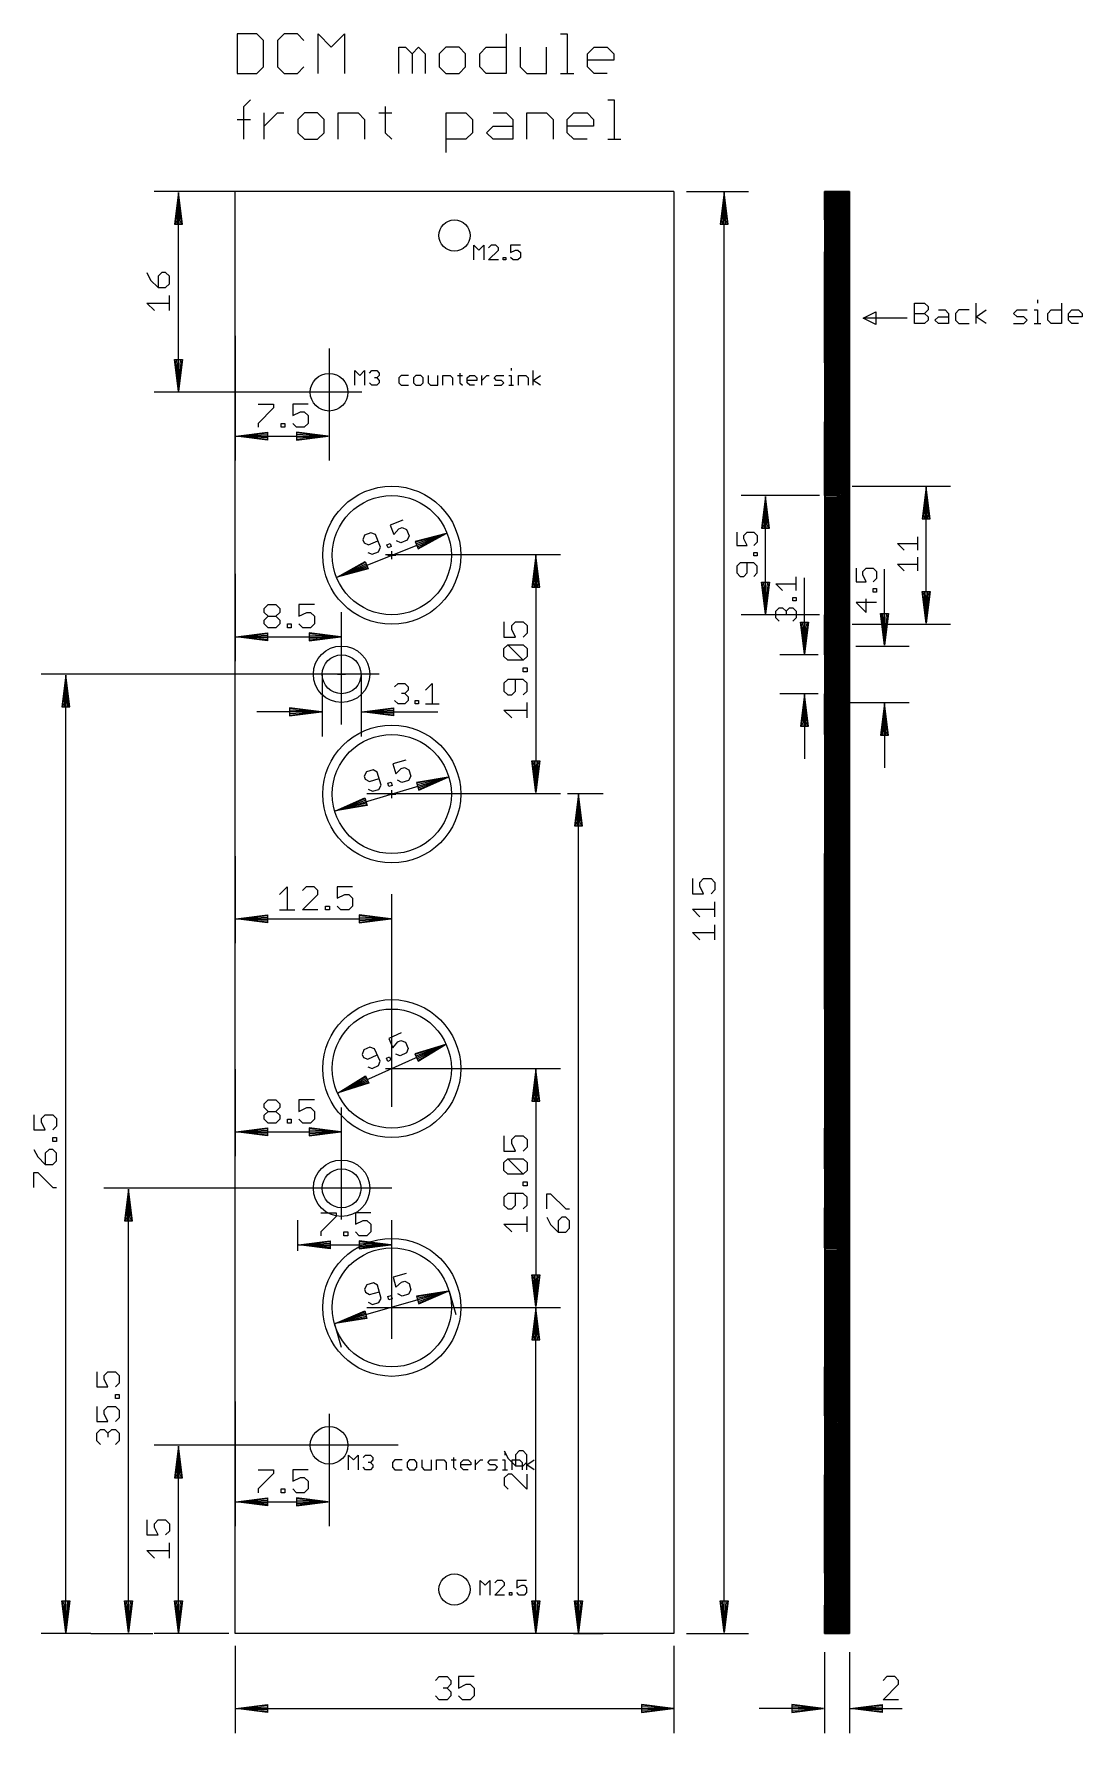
# Model space of a CAD drawing. Extents: x -16 to 68, y -8 to 128.
import ezdxf

# ---------------------------------------------------------------- set-up
doc = ezdxf.new("R2010")
doc.units = 0
doc.header["$MEASUREMENT"] = 0
for name, color, linetype, true_color in [('113', 2, 'Continuous', 0xffff00), ('114', 253, 'Continuous', 0xadadad), ('120', 250, 'Continuous', 0x333333), ('20', 7, 'Continuous', 0xffffff), ('47', 140, 'Continuous', 0x00bfff)]:
    doc.layers.add(name, color=color, linetype=linetype, true_color=true_color)

msp = doc.modelspace()

# ---------------------------------------------------------------- linework, layer by layer
at = {"layer": '113'}
for p, q in [((47, 115), (49, 115)), ((47, 112.75), (47, 115)), ((47, 114.9), (49, 114.9)), ((47, 114.8), (49, 114.8)), ((47, 114.7), (49, 114.7)), ((47, 114.6), (49, 114.6)), ((47, 114.5), (49, 114.5)), ((47, 114.4), (49, 114.4)), ((47, 114.3), (49, 114.3)), ((47, 114.2), (49, 114.2)), ((47, 114.1), (49, 114.1)), ((47, 114), (49, 114)), ((47, 113.9), (49, 113.9)), ((49, 115), (49, 112.75)), ((47, 113.8), (49, 113.8)), ((47, 113.7), (49, 113.7)), ((47, 113.6), (49, 113.6)), ((47, 113.5), (49, 113.5)), ((47, 113.4), (49, 113.4)), ((47, 113.3), (49, 113.3)), ((47, 113.2), (49, 113.2)), ((47, 113.1), (49, 113.1)), ((47, 113), (49, 113)), ((47, 112.9), (49, 112.9)), ((47, 112.8), (49, 112.8)), ((49, 112.75), (47, 112.75)), ((47, 110.2), (49, 110.2)), ((47, 101.35), (47, 110.2)), ((47, 110.1), (49, 110.1)), ((47, 110), (49, 110)), ((47, 109.9), (49, 109.9)), ((47, 109.8), (49, 109.8)), ((49, 110.2), (49, 100.55)), ((47, 109.7), (49, 109.7)), ((47, 109.6), (49, 109.6)), ((47, 109.5), (49, 109.5)), ((47, 109.4), (49, 109.4)), ((47, 109.3), (49, 109.3)), ((47, 109.2), (49, 109.2)), ((47, 109.1), (49, 109.1)), ((47, 109), (49, 109)), ((47, 108.9), (49, 108.9)), ((47, 108.8), (49, 108.8)), ((47, 108.7), (49, 108.7)), ((47, 108.6), (49, 108.6)), ((47, 108.5), (49, 108.5)), ((47, 108.4), (49, 108.4)), ((47, 108.3), (49, 108.3)), ((47, 108.2), (49, 108.2)), ((47, 108.1), (49, 108.1)), ((47, 108), (49, 108)), ((47, 107.9), (49, 107.9)), ((47, 107.8), (49, 107.8)), ((47, 107.7), (49, 107.7)), ((47, 107.6), (49, 107.6)), ((47, 107.5), (49, 107.5)), ((47, 107.4), (49, 107.4)), ((47, 107.3), (49, 107.3)), ((47, 107.2), (49, 107.2)), ((47, 107.1), (49, 107.1)), ((47, 107), (49, 107)), ((47, 106.9), (49, 106.9)), ((47, 106.8), (49, 106.8)), ((47, 106.7), (49, 106.7)), ((47, 106.6), (49, 106.6)), ((47, 106.5), (49, 106.5)), ((47, 106.4), (49, 106.4)), ((47, 106.3), (49, 106.3)), ((47, 106.2), (49, 106.2)), ((47, 106.1), (49, 106.1)), ((47, 106), (49, 106)), ((47, 105.9), (49, 105.9)), ((47, 105.8), (49, 105.8)), ((47, 105.7), (49, 105.7)), ((47, 105.6), (49, 105.6)), ((47, 105.5), (49, 105.5)), ((47, 105.4), (49, 105.4)), ((47, 105.3), (49, 105.3)), ((47, 105.2), (49, 105.2)), ((47, 105.1), (49, 105.1)), ((47, 105), (49, 105)), ((47, 104.9), (49, 104.9)), ((47, 104.8), (49, 104.8)), ((47, 104.7), (49, 104.7)), ((47, 104.6), (49, 104.6)), ((47, 104.5), (49, 104.5)), ((47, 104.4), (49, 104.4)), ((47, 104.3), (49, 104.3)), ((47, 104.2), (49, 104.2)), ((47, 104.1), (49, 104.1)), ((47, 104), (49, 104)), ((47, 103.9), (49, 103.9)), ((47, 103.8), (49, 103.8)), ((47, 103.7), (49, 103.7)), ((47, 103.6), (49, 103.6)), ((47, 103.5), (49, 103.5)), ((47, 103.4), (49, 103.4)), ((47, 103.3), (49, 103.3)), ((47, 103.2), (49, 103.2)), ((47, 103.1), (49, 103.1)), ((47, 103), (49, 103)), ((47, 102.9), (49, 102.9)), ((47, 102.8), (49, 102.8)), ((47, 102.7), (49, 102.7)), ((47, 102.6), (49, 102.6)), ((47, 102.5), (49, 102.5)), ((47, 102.4), (49, 102.4)), ((47, 102.3), (49, 102.3)), ((47, 102.2), (49, 102.2)), ((47, 102.1), (49, 102.1)), ((47, 102), (49, 102)), ((47, 101.9), (49, 101.9)), ((47, 101.8), (49, 101.8)), ((47, 101.7), (49, 101.7)), ((47, 101.6), (49, 101.6)), ((47, 101.5), (49, 101.5)), ((47, 101.4), (49, 101.4)), ((49, 100.55), (47, 101.35)), ((47.125, 101.3), (49, 101.3)), ((47.375, 101.2), (49, 101.2)), ((47.625, 101.1), (49, 101.1)), ((47.875, 101), (49, 101)), ((48.125, 100.9), (49, 100.9)), ((48.375, 100.8), (49, 100.8)), ((48.625, 100.7), (49, 100.7)), ((48.875, 100.6), (49, 100.6)), ((47, 96.65), (49, 97.45)), ((47, 90.75), (47, 96.65)), ((47, 96.6), (49, 96.6)), ((47, 96.5), (49, 96.5)), ((47, 96.4), (49, 96.4)), ((47, 96.3), (49, 96.3)), ((47.125, 96.7), (49, 96.7)), ((47.375, 96.8), (49, 96.8)), ((47.625, 96.9), (49, 96.9)), ((47.875, 97), (49, 97)), ((48.125, 97.1), (49, 97.1)), ((48.375, 97.2), (49, 97.2)), ((48.625, 97.3), (49, 97.3)), ((48.875, 97.4), (49, 97.4)), ((49, 97.45), (49, 91.5)), ((47, 96.2), (49, 96.2)), ((47, 96.1), (49, 96.1)), ((47, 96), (49, 96)), ((47, 95.9), (49, 95.9)), ((47, 95.8), (49, 95.8)), ((47, 95.7), (49, 95.7)), ((47, 95.6), (49, 95.6)), ((47, 95.5), (49, 95.5)), ((47, 95.4), (49, 95.4)), ((47, 95.3), (49, 95.3)), ((47, 95.2), (49, 95.2)), ((47, 95.1), (49, 95.1)), ((47, 95), (49, 95)), ((47, 94.9), (49, 94.9)), ((47, 94.8), (49, 94.8)), ((47, 94.7), (49, 94.7)), ((47, 94.6), (49, 94.6)), ((47, 94.5), (49, 94.5)), ((47, 94.4), (49, 94.4)), ((47, 94.3), (49, 94.3)), ((47, 94.2), (49, 94.2)), ((47, 94.1), (49, 94.1)), ((47, 94), (49, 94)), ((47, 93.9), (49, 93.9)), ((47, 93.8), (49, 93.8)), ((47, 93.7), (49, 93.7)), ((47, 93.6), (49, 93.6)), ((47, 93.5), (49, 93.5)), ((47, 93.4), (49, 93.4)), ((47, 93.3), (49, 93.3)), ((47, 93.2), (49, 93.2)), ((47, 93.1), (49, 93.1)), ((47, 93), (49, 93)), ((47, 92.9), (49, 92.9)), ((47, 92.8), (49, 92.8)), ((47, 92.7), (49, 92.7)), ((47, 92.6), (49, 92.6)), ((47, 92.5), (49, 92.5)), ((47, 92.4), (49, 92.4)), ((47, 92.3), (49, 92.3)), ((47, 92.2), (49, 92.2)), ((47, 92.1), (49, 92.1)), ((47, 92), (49, 92)), ((47, 91.9), (49, 91.9)), ((47, 91.8), (49, 91.8)), ((47, 91.7), (49, 91.7)), ((47, 91.6), (49, 91.6)), ((47, 91.5), (49, 91.5)), ((47, 91.4), (48.8667, 91.4)), ((47, 91.3), (48.7333, 91.3)), ((47, 91.2), (48.6, 91.2)), ((47, 91.1), (48.4667, 91.1)), ((47, 91), (48.3333, 91)), ((47, 90.9), (48.2, 90.9)), ((49, 91.5), (48, 90.75)), ((47, 90.8), (48.0667, 90.8)), ((48, 90.75), (47, 90.75)), ((47, 81.25), (48, 81.25)), ((47, 78.05), (47, 81.25)), ((47, 81.2), (48.0667, 81.2)), ((47, 81.1), (48.2, 81.1)), ((47, 81), (48.3333, 81)), ((47, 80.9), (48.4667, 80.9)), ((47, 80.8), (48.6, 80.8)), ((47, 80.7), (48.7333, 80.7)), ((47, 80.6), (48.8667, 80.6)), ((47, 80.5), (49, 80.5)), ((47, 80.4), (49, 80.4)), ((47, 80.3), (49, 80.3)), ((47, 80.2), (49, 80.2)), ((47, 80.1), (49, 80.1)), ((47, 80), (49, 80)), ((48, 81.25), (49, 80.5)), ((49, 80.5), (49, 78.75)), ((47, 79.9), (49, 79.9)), ((47, 79.8), (49, 79.8)), ((47, 79.7), (49, 79.7)), ((47, 79.6), (49, 79.6)), ((47, 79.5), (49, 79.5)), ((47, 79.4), (49, 79.4)), ((47, 79.3), (49, 79.3)), ((47, 79.2), (49, 79.2)), ((47, 79.1), (49, 79.1)), ((47, 79), (49, 79)), ((47, 78.9), (49, 78.9)), ((47, 78.8), (49, 78.8)), ((47, 78.7), (48.9286, 78.7)), ((49, 78.75), (48, 78.05)), ((47, 78.6), (48.7857, 78.6)), ((47, 78.5), (48.6429, 78.5)), ((47, 78.4), (48.5, 78.4)), ((47, 78.3), (48.3571, 78.3)), ((47, 78.2), (48.2143, 78.2)), ((47, 78.1), (48.0714, 78.1)), ((48, 78.05), (47, 78.05)), ((47, 74.95), (48, 74.95)), ((47, 71.7), (47, 74.95)), ((47, 74.9), (48.0714, 74.9)), ((47, 74.8), (48.2143, 74.8)), ((47, 74.7), (48.3571, 74.7)), ((47, 74.6), (48.5, 74.6)), ((48, 74.95), (49, 74.25)), ((47, 74.5), (48.6429, 74.5)), ((47, 74.4), (48.7857, 74.4)), ((47, 74.3), (48.9286, 74.3)), ((47, 74.2), (49, 74.2)), ((47, 74.1), (49, 74.1)), ((47, 74), (49, 74)), ((47, 73.9), (49, 73.9)), ((47, 73.8), (49, 73.8)), ((47, 73.7), (49, 73.7)), ((47, 73.6), (49, 73.6)), ((47, 73.5), (49, 73.5)), ((47, 73.4), (49, 73.4)), ((47, 73.3), (49, 73.3)), ((47, 73.2), (49, 73.2)), ((49, 74.25), (49, 72.45)), ((47, 73.1), (49, 73.1)), ((47, 73), (49, 73)), ((47, 72.9), (49, 72.9)), ((47, 72.8), (49, 72.8)), ((47, 72.7), (49, 72.7)), ((47, 72.6), (49, 72.6)), ((47, 72.5), (49, 72.5)), ((47, 72.4), (48.9333, 72.4)), ((47, 72.3), (48.8, 72.3)), ((47, 72.2), (48.6667, 72.2)), ((47, 72.1), (48.5333, 72.1)), ((47, 72), (48.4, 72)), ((47, 71.9), (48.2667, 71.9)), ((49, 72.45), (48, 71.7)), ((47, 71.8), (48.1333, 71.8)), ((48, 71.7), (47, 71.7)), ((47, 71.7), (48, 71.7)), ((47, 62.2), (48, 62.2)), ((47, 49.8), (47, 62.2)), ((47, 62.1), (48.1333, 62.1)), ((47, 62), (48.2667, 62)), ((47, 61.9), (48.4, 61.9)), ((47, 61.8), (48.5333, 61.8)), ((47, 61.7), (48.6667, 61.7)), ((47, 61.6), (48.8, 61.6)), ((47, 61.5), (48.9333, 61.5)), ((47, 61.4), (49, 61.4)), ((47, 61.3), (49, 61.3)), ((47, 61.2), (49, 61.2)), ((47, 61.1), (49, 61.1)), ((47, 61), (49, 61)), ((48, 62.2), (49, 61.45)), ((49, 61.45), (49, 50.55)), ((47, 60.9), (49, 60.9)), ((47, 60.8), (49, 60.8)), ((47, 60.7), (49, 60.7)), ((47, 60.6), (49, 60.6)), ((47, 60.5), (49, 60.5)), ((47, 60.4), (49, 60.4)), ((47, 60.3), (49, 60.3)), ((47, 60.2), (49, 60.2)), ((47, 60.1), (49, 60.1)), ((47, 60), (49, 60)), ((47, 59.9), (49, 59.9)), ((47, 59.8), (49, 59.8)), ((47, 59.7), (49, 59.7)), ((47, 59.6), (49, 59.6)), ((47, 59.5), (49, 59.5)), ((47, 59.4), (49, 59.4)), ((47, 59.3), (49, 59.3)), ((47, 59.2), (49, 59.2)), ((47, 59.1), (49, 59.1)), ((47, 59), (49, 59)), ((47, 58.9), (49, 58.9)), ((47, 58.8), (49, 58.8)), ((47, 58.7), (49, 58.7)), ((47, 58.6), (49, 58.6)), ((47, 58.5), (49, 58.5)), ((47, 58.4), (49, 58.4)), ((47, 58.3), (49, 58.3)), ((47, 58.2), (49, 58.2)), ((47, 58.1), (49, 58.1)), ((47, 58), (49, 58)), ((47, 57.9), (49, 57.9)), ((47, 57.8), (49, 57.8)), ((47, 57.7), (49, 57.7)), ((47, 57.6), (49, 57.6)), ((47, 57.5), (49, 57.5)), ((47, 57.4), (49, 57.4)), ((47, 57.3), (49, 57.3)), ((47, 57.2), (49, 57.2)), ((47, 57.1), (49, 57.1)), ((47, 57), (49, 57)), ((47, 56.9), (49, 56.9)), ((47, 56.8), (49, 56.8)), ((47, 56.7), (49, 56.7)), ((47, 56.6), (49, 56.6)), ((47, 56.5), (49, 56.5)), ((47, 56.4), (49, 56.4)), ((47, 56.3), (49, 56.3)), ((47, 56.2), (49, 56.2)), ((47, 56.1), (49, 56.1)), ((47, 56), (49, 56)), ((47, 55.9), (49, 55.9)), ((47, 55.8), (49, 55.8)), ((47, 55.7), (49, 55.7)), ((47, 55.6), (49, 55.6)), ((47, 55.5), (49, 55.5)), ((47, 55.4), (49, 55.4)), ((47, 55.3), (49, 55.3)), ((47, 55.2), (49, 55.2)), ((47, 55.1), (49, 55.1)), ((47, 55), (49, 55)), ((47, 54.9), (49, 54.9)), ((47, 54.8), (49, 54.8)), ((47, 54.7), (49, 54.7)), ((47, 54.6), (49, 54.6)), ((47, 54.5), (49, 54.5)), ((47, 54.4), (49, 54.4)), ((47, 54.3), (49, 54.3)), ((47, 54.2), (49, 54.2)), ((47, 54.1), (49, 54.1)), ((47, 54), (49, 54)), ((47, 53.9), (49, 53.9)), ((47, 53.8), (49, 53.8)), ((47, 53.7), (49, 53.7)), ((47, 53.6), (49, 53.6)), ((47, 53.5), (49, 53.5)), ((47, 53.4), (49, 53.4)), ((47, 53.3), (49, 53.3)), ((47, 53.2), (49, 53.2)), ((47, 53.1), (49, 53.1)), ((47, 53), (49, 53)), ((47, 52.9), (49, 52.9)), ((47, 52.8), (49, 52.8)), ((47, 52.7), (49, 52.7)), ((47, 52.6), (49, 52.6)), ((47, 52.5), (49, 52.5)), ((47, 52.4), (49, 52.4)), ((47, 52.3), (49, 52.3)), ((47, 52.2), (49, 52.2)), ((47, 52.1), (49, 52.1)), ((47, 52), (49, 52)), ((47, 51.9), (49, 51.9)), ((47, 51.8), (49, 51.8)), ((47, 51.7), (49, 51.7)), ((47, 51.6), (49, 51.6)), ((47, 51.5), (49, 51.5)), ((47, 51.4), (49, 51.4)), ((47, 51.3), (49, 51.3)), ((47, 51.2), (49, 51.2)), ((47, 51.1), (49, 51.1)), ((47, 51), (49, 51)), ((47, 50.9), (49, 50.9)), ((47, 50.8), (49, 50.8)), ((47, 50.7), (49, 50.7)), ((47, 50.6), (49, 50.6)), ((47, 50.5), (48.9333, 50.5)), ((47, 50.4), (48.8, 50.4)), ((47, 50.3), (48.6667, 50.3)), ((47, 50.2), (48.5333, 50.2)), ((49, 50.55), (48, 49.8)), ((47, 50.1), (48.4, 50.1)), ((47, 50), (48.2667, 50)), ((47, 49.9), (48.1333, 49.9)), ((48, 49.8), (47, 49.8)), ((47, 49.8), (48, 49.8)), ((47, 40.3), (48, 40.3)), ((47, 37.05), (47, 40.3)), ((47, 40.2), (48.1333, 40.2)), ((47, 40.1), (48.2667, 40.1)), ((47, 40), (48.4, 40)), ((47, 39.9), (48.5333, 39.9)), ((47, 39.8), (48.6667, 39.8)), ((47, 39.7), (48.8, 39.7)), ((47, 39.6), (48.9333, 39.6)), ((47, 39.5), (49, 39.5)), ((47, 39.4), (49, 39.4)), ((48, 40.3), (49, 39.55)), ((49, 39.55), (49, 37.75)), ((47, 39.3), (49, 39.3)), ((47, 39.2), (49, 39.2)), ((47, 39.1), (49, 39.1)), ((47, 39), (49, 39)), ((47, 38.9), (49, 38.9)), ((47, 38.8), (49, 38.8)), ((47, 38.7), (49, 38.7)), ((47, 38.6), (49, 38.6)), ((47, 38.5), (49, 38.5)), ((47, 38.4), (49, 38.4)), ((47, 38.3), (49, 38.3)), ((47, 38.2), (49, 38.2)), ((47, 38.1), (49, 38.1)), ((47, 38), (49, 38)), ((47, 37.9), (49, 37.9)), ((47, 37.8), (49, 37.8)), ((47, 37.7), (48.9286, 37.7)), ((47, 37.6), (48.7857, 37.6)), ((47, 37.5), (48.6429, 37.5)), ((47, 37.4), (48.5, 37.4)), ((47, 37.3), (48.3571, 37.3)), ((47, 37.2), (48.2143, 37.2)), ((47, 37.1), (48.0714, 37.1)), ((48, 37.05), (47, 37.05)), ((49, 37.75), (48, 37.05)), ((47, 33.95), (48, 33.95)), ((47, 30.75), (47, 33.95)), ((47, 33.9), (48.0667, 33.9)), ((48, 33.95), (49, 33.2)), ((47, 33.8), (48.2, 33.8)), ((47, 33.7), (48.3333, 33.7)), ((47, 33.6), (48.4667, 33.6)), ((47, 33.5), (48.6, 33.5)), ((47, 33.4), (48.7333, 33.4)), ((47, 33.3), (48.8667, 33.3)), ((47, 33.2), (49, 33.2)), ((47, 33.1), (49, 33.1)), ((47, 33), (49, 33)), ((47, 32.9), (49, 32.9)), ((47, 32.8), (49, 32.8)), ((47, 32.7), (49, 32.7)), ((47, 32.6), (49, 32.6)), ((49, 33.2), (49, 31.45)), ((47, 32.5), (49, 32.5)), ((47, 32.4), (49, 32.4)), ((47, 32.3), (49, 32.3)), ((47, 32.2), (49, 32.2)), ((47, 32.1), (49, 32.1)), ((47, 32), (49, 32)), ((47, 31.9), (49, 31.9)), ((47, 31.8), (49, 31.8)), ((47, 31.7), (49, 31.7)), ((47, 31.6), (49, 31.6)), ((47, 31.5), (49, 31.5)), ((47, 31.4), (48.9286, 31.4)), ((47, 31.3), (48.7857, 31.3)), ((47, 31.2), (48.6429, 31.2)), ((49, 31.45), (48, 30.75)), ((47, 31.1), (48.5, 31.1)), ((47, 31), (48.3571, 31)), ((47, 30.9), (48.2143, 30.9)), ((47, 30.8), (48.0714, 30.8)), ((48, 30.75), (47, 30.75)), ((47, 21.25), (48, 21.25)), ((47, 17.35), (47, 21.25)), ((47, 21.2), (48.0667, 21.2)), ((47, 21.1), (48.2, 21.1)), ((47, 21), (48.3333, 21)), ((47, 20.9), (48.4667, 20.9)), ((47, 20.8), (48.6, 20.8)), ((47, 20.7), (48.7333, 20.7)), ((47, 20.6), (48.8667, 20.6)), ((47, 20.5), (49, 20.5)), ((47, 20.4), (49, 20.4)), ((48, 21.25), (49, 20.5)), ((49, 20.5), (49, 16.55)), ((47, 20.3), (49, 20.3)), ((47, 20.2), (49, 20.2)), ((47, 20.1), (49, 20.1)), ((47, 20), (49, 20)), ((47, 19.9), (49, 19.9)), ((47, 19.8), (49, 19.8)), ((47, 19.7), (49, 19.7)), ((47, 19.6), (49, 19.6)), ((47, 19.5), (49, 19.5)), ((47, 19.4), (49, 19.4)), ((47, 19.3), (49, 19.3)), ((47, 19.2), (49, 19.2)), ((47, 19.1), (49, 19.1)), ((47, 19), (49, 19)), ((47, 18.9), (49, 18.9)), ((47, 18.8), (49, 18.8)), ((47, 18.7), (49, 18.7)), ((47, 18.6), (49, 18.6)), ((47, 18.5), (49, 18.5)), ((47, 18.4), (49, 18.4)), ((47, 18.3), (49, 18.3)), ((47, 18.2), (49, 18.2)), ((47, 18.1), (49, 18.1)), ((47, 18), (49, 18)), ((47, 17.9), (49, 17.9)), ((47, 17.8), (49, 17.8)), ((47, 17.7), (49, 17.7)), ((47, 17.6), (49, 17.6)), ((47, 17.5), (49, 17.5)), ((47, 17.4), (49, 17.4)), ((49, 16.55), (47, 17.35)), ((47.125, 17.3), (49, 17.3)), ((47.375, 17.2), (49, 17.2)), ((47.625, 17.1), (49, 17.1)), ((47.875, 17), (49, 17)), ((48.125, 16.9), (49, 16.9)), ((48.375, 16.8), (49, 16.8)), ((48.625, 16.7), (49, 16.7)), ((48.875, 16.6), (49, 16.6)), ((47, 12.65), (49, 13.45)), ((47, 4.8), (47, 12.65)), ((47, 12.6), (49, 12.6)), ((47, 12.5), (49, 12.5)), ((47, 12.4), (49, 12.4)), ((47, 12.3), (49, 12.3)), ((47, 12.2), (49, 12.2)), ((47.125, 12.7), (49, 12.7)), ((47.375, 12.8), (49, 12.8)), ((47.625, 12.9), (49, 12.9)), ((47.875, 13), (49, 13)), ((48.125, 13.1), (49, 13.1)), ((48.375, 13.2), (49, 13.2)), ((48.625, 13.3), (49, 13.3)), ((48.875, 13.4), (49, 13.4)), ((49, 13.45), (49, 4.8)), ((47, 12.1), (49, 12.1)), ((47, 12), (49, 12)), ((47, 11.9), (49, 11.9)), ((47, 11.8), (49, 11.8)), ((47, 11.7), (49, 11.7)), ((47, 11.6), (49, 11.6)), ((47, 11.5), (49, 11.5)), ((47, 11.4), (49, 11.4)), ((47, 11.3), (49, 11.3)), ((47, 11.2), (49, 11.2)), ((47, 11.1), (49, 11.1)), ((47, 11), (49, 11)), ((47, 10.9), (49, 10.9)), ((47, 10.8), (49, 10.8)), ((47, 10.7), (49, 10.7)), ((47, 10.6), (49, 10.6)), ((47, 10.5), (49, 10.5)), ((47, 10.4), (49, 10.4)), ((47, 10.3), (49, 10.3)), ((47, 10.2), (49, 10.2)), ((47, 10.1), (49, 10.1)), ((47, 10), (49, 10)), ((47, 9.9), (49, 9.9)), ((47, 9.8), (49, 9.8)), ((47, 9.7), (49, 9.7)), ((47, 9.6), (49, 9.6)), ((47, 9.5), (49, 9.5)), ((47, 9.4), (49, 9.4)), ((47, 9.3), (49, 9.3)), ((47, 9.2), (49, 9.2)), ((47, 9.1), (49, 9.1)), ((47, 9), (49, 9)), ((47, 8.9), (49, 8.9)), ((47, 8.8), (49, 8.8)), ((47, 8.7), (49, 8.7)), ((47, 8.6), (49, 8.6)), ((47, 8.5), (49, 8.5)), ((47, 8.4), (49, 8.4)), ((47, 8.3), (49, 8.3)), ((47, 8.2), (49, 8.2)), ((47, 8.1), (49, 8.1)), ((47, 8), (49, 8)), ((47, 7.9), (49, 7.9)), ((47, 7.8), (49, 7.8)), ((47, 7.7), (49, 7.7)), ((47, 7.6), (49, 7.6)), ((47, 7.5), (49, 7.5)), ((47, 7.4), (49, 7.4)), ((47, 7.3), (49, 7.3)), ((47, 7.2), (49, 7.2)), ((47, 7.1), (49, 7.1)), ((47, 7), (49, 7)), ((47, 6.9), (49, 6.9)), ((47, 6.8), (49, 6.8)), ((47, 6.7), (49, 6.7)), ((47, 6.6), (49, 6.6)), ((47, 6.5), (49, 6.5)), ((47, 6.4), (49, 6.4)), ((47, 6.3), (49, 6.3)), ((47, 6.2), (49, 6.2)), ((47, 6.1), (49, 6.1)), ((47, 6), (49, 6)), ((47, 5.9), (49, 5.9)), ((47, 5.8), (49, 5.8)), ((47, 5.7), (49, 5.7)), ((47, 5.6), (49, 5.6)), ((47, 5.5), (49, 5.5)), ((47, 5.4), (49, 5.4)), ((47, 5.3), (49, 5.3)), ((47, 5.2), (49, 5.2)), ((47, 5.1), (49, 5.1)), ((47, 5), (49, 5)), ((47, 4.9), (49, 4.9)), ((49, 4.8), (47, 4.8)), ((47, 4.8), (49, 4.8)), ((47, 2.25), (49, 2.25)), ((47, 0), (47, 2.25)), ((47, 2.2), (49, 2.2)), ((47, 2.1), (49, 2.1)), ((47, 2), (49, 2)), ((47, 1.9), (49, 1.9)), ((47, 1.8), (49, 1.8)), ((47, 1.7), (49, 1.7)), ((47, 1.6), (49, 1.6)), ((47, 1.5), (49, 1.5)), ((47, 1.4), (49, 1.4)), ((49, 2.25), (49, 0)), ((47, 1.3), (49, 1.3)), ((47, 1.2), (49, 1.2)), ((47, 1.1), (49, 1.1)), ((47, 1), (49, 1)), ((47, 0.9), (49, 0.9)), ((47, 0.8), (49, 0.8)), ((47, 0.7), (49, 0.7)), ((47, 0.6), (49, 0.6)), ((47, 0.5), (49, 0.5)), ((47, 0.4), (49, 0.4)), ((47, 0.3), (49, 0.3)), ((47, 0.2), (49, 0.2)), ((47, 0.1), (49, 0.1)), ((49, 0), (47, 0)), ((47, 0), (49, 0))]:
    msp.add_line(p, q, dxfattribs=at)
for centre, radius in [((12.5, 86), 5.5), ((8.5, 76.5), 2.25), ((12.5, 66.95), 5.5), ((12.5, 45.05), 5.5), ((8.5, 35.5), 2.25), ((12.5, 26), 5.5)]:
    msp.add_circle(centre, radius, dxfattribs=at)
at = {"layer": '114'}
for p, q in [((0.1778, 127.5749), (0.1778, 124.4278)), ((1.7513, 127.5749), (0.1778, 127.5749)), ((2.2759, 127.0504), (1.7513, 127.5749)), ((3.9251, 127.5749), (3.4006, 127.0504)), ((4.9741, 127.5749), (3.9251, 127.5749)), ((5.4986, 127.0504), (4.9741, 127.5749)), ((6.6233, 124.4278), (6.6233, 127.5749)), ((6.6233, 127.5749), (7.6723, 126.5259)), ((7.6723, 126.5259), (8.7214, 127.5749)), ((8.7214, 127.5749), (8.7214, 124.4278)), ((21.6124, 127.5749), (21.6124, 124.4278)), ((25.9598, 127.5749), (26.4843, 127.5749)), ((26.4843, 127.5749), (26.4843, 124.4278)), ((2.2759, 124.9523), (2.2759, 127.0504)), ((3.4006, 127.0504), (3.4006, 124.9523)), ((13.0688, 124.4278), (13.0688, 126.5259)), ((13.0688, 126.5259), (13.5933, 126.5259)), ((13.5933, 126.5259), (14.1178, 126.0013)), ((14.1178, 126.0013), (14.6424, 126.5259)), ((14.6424, 126.5259), (15.1669, 126.0013)), ((16.8161, 126.5259), (16.2916, 126.0013)), ((17.8651, 126.5259), (16.8161, 126.5259)), ((18.3896, 126.0013), (17.8651, 126.5259)), ((19.5143, 126.0013), (20.0388, 126.5259)), ((20.0388, 126.5259), (21.6124, 126.5259)), ((22.7371, 126.5259), (22.7371, 124.9523)), ((24.8351, 124.4278), (24.8351, 126.5259)), ((28.1083, 126.0013), (28.6328, 126.5259)), ((28.6328, 126.5259), (29.6819, 126.5259)), ((29.6819, 126.5259), (30.2064, 126.0013)), ((1.7513, 124.4278), (2.2759, 124.9523)), ((3.4006, 124.9523), (3.9251, 124.4278)), ((4.9741, 124.4278), (5.4986, 124.9523)), ((14.1178, 126.0013), (14.1178, 124.4278)), ((15.1669, 126.0013), (15.1669, 124.4278)), ((16.2916, 126.0013), (16.2916, 124.9523)), ((16.2916, 124.9523), (16.8161, 124.4278)), ((17.8651, 124.4278), (18.3896, 124.9523)), ((18.3896, 124.9523), (18.3896, 126.0013)), ((19.5143, 124.9523), (19.5143, 126.0013)), ((20.0388, 124.4278), (19.5143, 124.9523)), ((22.7371, 124.9523), (23.2616, 124.4278)), ((28.1083, 124.9523), (28.1083, 126.0013)), ((30.2064, 125.4768), (28.1083, 125.4768)), ((28.6328, 124.4278), (28.1083, 124.9523)), ((30.2064, 126.0013), (30.2064, 125.4768)), ((0.1778, 124.4278), (1.7513, 124.4278)), ((3.9251, 124.4278), (4.9741, 124.4278)), ((16.8161, 124.4278), (17.8651, 124.4278)), ((21.6124, 124.4278), (20.0388, 124.4278)), ((23.2616, 124.4278), (24.8351, 124.4278)), ((25.9598, 124.4278), (27.0089, 124.4278)), ((29.6819, 124.4278), (28.6328, 124.4278)), ((0.7023, 121.8004), (1.2268, 122.3249)), ((29.7197, 122.3249), (30.2442, 122.3249)), ((30.2442, 122.3249), (30.2442, 119.1778)), ((0.1778, 120.7513), (1.2268, 120.7513)), ((0.7023, 119.1778), (0.7023, 121.8004)), ((2.3263, 119.1778), (2.3263, 121.2759)), ((2.3263, 120.2268), (3.3753, 121.2759)), ((3.3753, 121.2759), (3.8998, 121.2759)), ((5.5364, 121.2759), (5.0119, 120.7513)), ((5.0119, 120.7513), (5.0119, 119.7023)), ((6.5855, 121.2759), (5.5364, 121.2759)), ((7.11, 120.7513), (6.5855, 121.2759)), ((7.11, 119.7023), (7.11, 120.7513)), ((8.2347, 119.1778), (8.2347, 121.2759)), ((8.2347, 121.2759), (9.8082, 121.2759)), ((9.8082, 121.2759), (10.3327, 120.7513)), ((10.3327, 120.7513), (10.3327, 119.1778)), ((11.4574, 121.2759), (12.5065, 121.2759)), ((11.9819, 121.8004), (11.9819, 119.7023)), ((16.8287, 118.1288), (16.8287, 121.2759)), ((16.8287, 121.2759), (18.4022, 121.2759)), ((18.4022, 121.2759), (18.9267, 120.7513)), ((18.9267, 120.7513), (18.9267, 119.7023)), ((20.576, 121.2759), (21.625, 121.2759)), ((21.625, 121.2759), (22.1495, 120.7513)), ((22.1495, 120.7513), (22.1495, 119.1778)), ((23.2742, 119.1778), (23.2742, 121.2759)), ((23.2742, 121.2759), (24.8477, 121.2759)), ((24.8477, 121.2759), (25.3723, 120.7513)), ((25.3723, 120.7513), (25.3723, 119.1778)), ((26.4969, 120.7513), (27.0215, 121.2759)), ((26.4969, 119.7023), (26.4969, 120.7513)), ((27.0215, 121.2759), (28.0705, 121.2759)), ((28.0705, 121.2759), (28.595, 120.7513)), ((28.595, 120.7513), (28.595, 120.2268)), ((5.0119, 119.7023), (5.5364, 119.1778)), ((6.5855, 119.1778), (7.11, 119.7023)), ((11.9819, 119.7023), (12.5065, 119.1778)), ((18.9267, 119.7023), (18.4022, 119.1778)), ((20.0514, 119.7023), (20.576, 120.2268)), ((20.576, 119.1778), (20.0514, 119.7023)), ((20.576, 120.2268), (22.1495, 120.2268)), ((28.595, 120.2268), (26.4969, 120.2268)), ((27.0215, 119.1778), (26.4969, 119.7023)), ((5.5364, 119.1778), (6.5855, 119.1778)), ((18.4022, 119.1778), (16.8287, 119.1778)), ((22.1495, 119.1778), (20.576, 119.1778)), ((28.0705, 119.1778), (27.0215, 119.1778)), ((29.7197, 119.1778), (30.7687, 119.1778))]:
    msp.add_line(p, q, dxfattribs=at)
at = {"layer": '120'}
for p, q in [((47.05, 112.7), (48.95, 112.7)), ((47.05, 110.3), (47.05, 112.7)), ((47.05, 112.6), (48.95, 112.6)), ((47.05, 112.5), (48.95, 112.5)), ((48.95, 112.7), (48.95, 110.3)), ((47.05, 112.4), (48.95, 112.4)), ((47.05, 112.3), (48.95, 112.3)), ((47.05, 112.2), (48.95, 112.2)), ((47.05, 112.1), (48.95, 112.1)), ((47.05, 112), (48.95, 112)), ((47.05, 111.9), (48.95, 111.9)), ((47.05, 111.8), (48.95, 111.8)), ((47.05, 111.7), (48.95, 111.7)), ((47.05, 111.6), (48.95, 111.6)), ((47.05, 111.5), (48.95, 111.5)), ((47.05, 111.4), (48.95, 111.4)), ((47.05, 111.3), (48.95, 111.3)), ((47.05, 111.2), (48.95, 111.2)), ((47.05, 111.1), (48.95, 111.1)), ((47.05, 111), (48.95, 111)), ((47.05, 110.9), (48.95, 110.9)), ((47.05, 110.8), (48.95, 110.8)), ((47.05, 110.7), (48.95, 110.7)), ((47.05, 110.6), (48.95, 110.6)), ((47.05, 110.5), (48.95, 110.5)), ((47.05, 110.4), (48.95, 110.4)), ((48.95, 110.3), (47.05, 110.3)), ((47.05, 110.3), (48.95, 110.3)), ((48.95, 100.5), (47.05, 101.3)), ((47.05, 101.3), (47.05, 96.7)), ((47.05, 101.2), (47.2875, 101.2)), ((47.05, 101.1), (47.525, 101.1)), ((47.05, 101), (47.7625, 101)), ((47.05, 100.9), (48, 100.9)), ((47.05, 100.8), (48.2375, 100.8)), ((47.05, 100.7), (48.475, 100.7)), ((47.05, 100.6), (48.7125, 100.6)), ((47.05, 100.5), (48.95, 100.5)), ((47.05, 100.4), (48.95, 100.4)), ((47.05, 100.3), (48.95, 100.3)), ((48.95, 97.5), (48.95, 100.5)), ((47.05, 100.2), (48.95, 100.2)), ((47.05, 100.1), (48.95, 100.1)), ((47.05, 100), (48.95, 100)), ((47.05, 99.9), (48.95, 99.9)), ((47.05, 99.8), (48.95, 99.8)), ((47.05, 99.7), (48.95, 99.7)), ((47.05, 99.6), (48.95, 99.6)), ((47.05, 99.5), (48.95, 99.5)), ((47.05, 99.4), (48.95, 99.4)), ((47.05, 99.3), (48.95, 99.3)), ((47.05, 99.2), (48.95, 99.2)), ((47.05, 99.1), (48.95, 99.1)), ((47.05, 99), (48.95, 99)), ((47.05, 98.9), (48.95, 98.9)), ((47.05, 98.8), (48.95, 98.8)), ((47.05, 98.7), (48.95, 98.7)), ((47.05, 98.6), (48.95, 98.6)), ((47.05, 98.5), (48.95, 98.5)), ((47.05, 98.4), (48.95, 98.4)), ((47.05, 98.3), (48.95, 98.3)), ((47.05, 98.2), (48.95, 98.2)), ((47.05, 98.1), (48.95, 98.1)), ((47.05, 98), (48.95, 98)), ((47.05, 97.9), (48.95, 97.9)), ((47.05, 97.8), (48.95, 97.8)), ((47.05, 97.7), (48.95, 97.7)), ((47.05, 97.6), (48.95, 97.6)), ((47.05, 96.7), (48.95, 97.5)), ((47.05, 97.5), (48.95, 97.5)), ((47.05, 97.4), (48.7125, 97.4)), ((47.05, 97.3), (48.475, 97.3)), ((47.05, 97.2), (48.2375, 97.2)), ((47.05, 97.1), (48, 97.1)), ((47.05, 97), (47.7625, 97)), ((47.05, 96.9), (47.525, 96.9)), ((47.05, 96.8), (47.2875, 96.8)), ((48.95, 91.4), (48, 90.7)), ((48.2714, 90.9), (48.95, 90.9)), ((48.4071, 91), (48.95, 91)), ((48.5429, 91.1), (48.95, 91.1)), ((48.6786, 91.2), (48.95, 91.2)), ((48.8143, 91.3), (48.95, 91.3)), ((48.95, 80.6), (48.95, 91.4)), ((48, 90.7), (47.05, 90.7)), ((47.05, 90.7), (47.05, 81.3)), ((47.05, 90.6), (48.95, 90.6)), ((47.05, 90.5), (48.95, 90.5)), ((47.05, 90.4), (48.95, 90.4)), ((47.05, 90.3), (48.95, 90.3)), ((47.05, 90.2), (48.95, 90.2)), ((47.05, 90.1), (48.95, 90.1)), ((47.05, 90), (48.95, 90)), ((47.05, 89.9), (48.95, 89.9)), ((47.05, 89.8), (48.95, 89.8)), ((47.05, 89.7), (48.95, 89.7)), ((47.05, 89.6), (48.95, 89.6)), ((47.05, 89.5), (48.95, 89.5)), ((48, 90.7), (48.95, 90.7)), ((48.1357, 90.8), (48.95, 90.8)), ((47.05, 89.4), (48.95, 89.4)), ((47.05, 89.3), (48.95, 89.3)), ((47.05, 89.2), (48.95, 89.2)), ((47.05, 89.1), (48.95, 89.1)), ((47.05, 89), (48.95, 89)), ((47.05, 88.9), (48.95, 88.9)), ((47.05, 88.8), (48.95, 88.8)), ((47.05, 88.7), (48.95, 88.7)), ((47.05, 88.6), (48.95, 88.6)), ((47.05, 88.5), (48.95, 88.5)), ((47.05, 88.4), (48.95, 88.4)), ((47.05, 88.3), (48.95, 88.3)), ((47.05, 88.2), (48.95, 88.2)), ((47.05, 88.1), (48.95, 88.1)), ((47.05, 88), (48.95, 88)), ((47.05, 87.9), (48.95, 87.9)), ((47.05, 87.8), (48.95, 87.8)), ((47.05, 87.7), (48.95, 87.7)), ((47.05, 87.6), (48.95, 87.6)), ((47.05, 87.5), (48.95, 87.5)), ((47.05, 87.4), (48.95, 87.4)), ((47.05, 87.3), (48.95, 87.3)), ((47.05, 87.2), (48.95, 87.2)), ((47.05, 87.1), (48.95, 87.1)), ((47.05, 87), (48.95, 87)), ((47.05, 86.9), (48.95, 86.9)), ((47.05, 86.8), (48.95, 86.8)), ((47.05, 86.7), (48.95, 86.7)), ((47.05, 86.6), (48.95, 86.6)), ((47.05, 86.5), (48.95, 86.5)), ((47.05, 86.4), (48.95, 86.4)), ((47.05, 86.3), (48.95, 86.3)), ((47.05, 86.2), (48.95, 86.2)), ((47.05, 86.1), (48.95, 86.1)), ((47.05, 86), (48.95, 86)), ((47.05, 85.9), (48.95, 85.9)), ((47.05, 85.8), (48.95, 85.8)), ((47.05, 85.7), (48.95, 85.7)), ((47.05, 85.6), (48.95, 85.6)), ((47.05, 85.5), (48.95, 85.5)), ((47.05, 85.4), (48.95, 85.4)), ((47.05, 85.3), (48.95, 85.3)), ((47.05, 85.2), (48.95, 85.2)), ((47.05, 85.1), (48.95, 85.1)), ((47.05, 85), (48.95, 85)), ((47.05, 84.9), (48.95, 84.9)), ((47.05, 84.8), (48.95, 84.8)), ((47.05, 84.7), (48.95, 84.7)), ((47.05, 84.6), (48.95, 84.6)), ((47.05, 84.5), (48.95, 84.5)), ((47.05, 84.4), (48.95, 84.4)), ((47.05, 84.3), (48.95, 84.3)), ((47.05, 84.2), (48.95, 84.2)), ((47.05, 84.1), (48.95, 84.1)), ((47.05, 84), (48.95, 84)), ((47.05, 83.9), (48.95, 83.9)), ((47.05, 83.8), (48.95, 83.8)), ((47.05, 83.7), (48.95, 83.7)), ((47.05, 83.6), (48.95, 83.6)), ((47.05, 83.5), (48.95, 83.5)), ((47.05, 83.4), (48.95, 83.4)), ((47.05, 83.3), (48.95, 83.3)), ((47.05, 83.2), (48.95, 83.2)), ((47.05, 83.1), (48.95, 83.1)), ((47.05, 83), (48.95, 83)), ((47.05, 82.9), (48.95, 82.9)), ((47.05, 82.8), (48.95, 82.8)), ((47.05, 82.7), (48.95, 82.7)), ((47.05, 82.6), (48.95, 82.6)), ((47.05, 82.5), (48.95, 82.5)), ((47.05, 82.4), (48.95, 82.4)), ((47.05, 82.3), (48.95, 82.3)), ((47.05, 82.2), (48.95, 82.2)), ((47.05, 82.1), (48.95, 82.1)), ((47.05, 82), (48.95, 82)), ((47.05, 81.9), (48.95, 81.9)), ((47.05, 81.8), (48.95, 81.8)), ((47.05, 81.7), (48.95, 81.7)), ((47.05, 81.6), (48.95, 81.6)), ((47.05, 81.5), (48.95, 81.5)), ((47.05, 81.4), (48.95, 81.4)), ((47.05, 81.3), (48.05, 81.3)), ((47.05, 81.3), (48.95, 81.3)), ((48.05, 81.3), (48.95, 80.6)), ((48.1786, 81.2), (48.95, 81.2)), ((48.3071, 81.1), (48.95, 81.1)), ((48.4357, 81), (48.95, 81)), ((48.5643, 80.9), (48.95, 80.9)), ((48.6929, 80.8), (48.95, 80.8)), ((48.8214, 80.7), (48.95, 80.7)), ((48, 78), (48.95, 78.65)), ((48.95, 78.65), (48.95, 74.35)), ((47.05, 78), (48, 78)), ((47.05, 75), (47.05, 78)), ((47.05, 77.9), (48.95, 77.9)), ((47.05, 77.8), (48.95, 77.8)), ((47.05, 77.7), (48.95, 77.7)), ((47.05, 77.6), (48.95, 77.6)), ((47.05, 77.5), (48.95, 77.5)), ((47.05, 77.4), (48.95, 77.4)), ((47.05, 77.3), (48.95, 77.3)), ((48, 78), (48.95, 78)), ((48.1462, 78.1), (48.95, 78.1)), ((48.2923, 78.2), (48.95, 78.2)), ((48.4385, 78.3), (48.95, 78.3)), ((48.5846, 78.4), (48.95, 78.4)), ((48.7308, 78.5), (48.95, 78.5)), ((48.8769, 78.6), (48.95, 78.6)), ((47.05, 77.2), (48.95, 77.2)), ((47.05, 77.1), (48.95, 77.1)), ((47.05, 77), (48.95, 77)), ((47.05, 76.9), (48.95, 76.9)), ((47.05, 76.8), (48.95, 76.8)), ((47.05, 76.7), (48.95, 76.7)), ((47.05, 76.6), (48.95, 76.6)), ((47.05, 76.5), (48.95, 76.5)), ((47.05, 76.4), (48.95, 76.4)), ((47.05, 76.3), (48.95, 76.3)), ((47.05, 76.2), (48.95, 76.2)), ((47.05, 76.1), (48.95, 76.1)), ((47.05, 76), (48.95, 76)), ((47.05, 75.9), (48.95, 75.9)), ((47.05, 75.8), (48.95, 75.8)), ((47.05, 75.7), (48.95, 75.7)), ((47.05, 75.6), (48.95, 75.6)), ((47.05, 75.5), (48.95, 75.5)), ((47.05, 75.4), (48.95, 75.4)), ((47.05, 75.3), (48.95, 75.3)), ((47.05, 75.2), (48.95, 75.2)), ((47.05, 75.1), (48.95, 75.1)), ((48, 75), (47.05, 75)), ((47.05, 75), (48.95, 75)), ((48.95, 74.35), (48, 75)), ((48.1462, 74.9), (48.95, 74.9)), ((48.2923, 74.8), (48.95, 74.8)), ((48.4385, 74.7), (48.95, 74.7)), ((48.5846, 74.6), (48.95, 74.6)), ((48.7308, 74.5), (48.95, 74.5)), ((48.8769, 74.4), (48.95, 74.4)), ((48.95, 72.35), (48, 71.65)), ((48.3393, 71.9), (48.95, 71.9)), ((48.475, 72), (48.95, 72)), ((48.6107, 72.1), (48.95, 72.1)), ((48.7464, 72.2), (48.95, 72.2)), ((48.8821, 72.3), (48.95, 72.3)), ((48.95, 61.55), (48.95, 72.35)), ((48, 71.65), (47.05, 71.65)), ((47.05, 71.65), (47.05, 62.25)), ((47.05, 71.6), (48.95, 71.6)), ((47.05, 71.5), (48.95, 71.5)), ((47.05, 71.4), (48.95, 71.4)), ((47.05, 71.3), (48.95, 71.3)), ((47.05, 71.2), (48.95, 71.2)), ((47.05, 71.1), (48.95, 71.1)), ((47.05, 71), (48.95, 71)), ((47.05, 70.9), (48.95, 70.9)), ((47.05, 70.8), (48.95, 70.8)), ((47.05, 70.7), (48.95, 70.7)), ((47.05, 70.6), (48.95, 70.6)), ((47.05, 70.5), (48.95, 70.5)), ((48.0679, 71.7), (48.95, 71.7)), ((48.2036, 71.8), (48.95, 71.8)), ((47.05, 70.4), (48.95, 70.4)), ((47.05, 70.3), (48.95, 70.3)), ((47.05, 70.2), (48.95, 70.2)), ((47.05, 70.1), (48.95, 70.1)), ((47.05, 70), (48.95, 70)), ((47.05, 69.9), (48.95, 69.9)), ((47.05, 69.8), (48.95, 69.8)), ((47.05, 69.7), (48.95, 69.7)), ((47.05, 69.6), (48.95, 69.6)), ((47.05, 69.5), (48.95, 69.5)), ((47.05, 69.4), (48.95, 69.4)), ((47.05, 69.3), (48.95, 69.3)), ((47.05, 69.2), (48.95, 69.2)), ((47.05, 69.1), (48.95, 69.1)), ((47.05, 69), (48.95, 69)), ((47.05, 68.9), (48.95, 68.9)), ((47.05, 68.8), (48.95, 68.8)), ((47.05, 68.7), (48.95, 68.7)), ((47.05, 68.6), (48.95, 68.6)), ((47.05, 68.5), (48.95, 68.5)), ((47.05, 68.4), (48.95, 68.4)), ((47.05, 68.3), (48.95, 68.3)), ((47.05, 68.2), (48.95, 68.2)), ((47.05, 68.1), (48.95, 68.1)), ((47.05, 68), (48.95, 68)), ((47.05, 67.9), (48.95, 67.9)), ((47.05, 67.8), (48.95, 67.8)), ((47.05, 67.7), (48.95, 67.7)), ((47.05, 67.6), (48.95, 67.6)), ((47.05, 67.5), (48.95, 67.5)), ((47.05, 67.4), (48.95, 67.4)), ((47.05, 67.3), (48.95, 67.3)), ((47.05, 67.2), (48.95, 67.2)), ((47.05, 67.1), (48.95, 67.1)), ((47.05, 67), (48.95, 67)), ((47.05, 66.9), (48.95, 66.9)), ((47.05, 66.8), (48.95, 66.8)), ((47.05, 66.7), (48.95, 66.7)), ((47.05, 66.6), (48.95, 66.6)), ((47.05, 66.5), (48.95, 66.5)), ((47.05, 66.4), (48.95, 66.4)), ((47.05, 66.3), (48.95, 66.3)), ((47.05, 66.2), (48.95, 66.2)), ((47.05, 66.1), (48.95, 66.1)), ((47.05, 66), (48.95, 66)), ((47.05, 65.9), (48.95, 65.9)), ((47.05, 65.8), (48.95, 65.8)), ((47.05, 65.7), (48.95, 65.7)), ((47.05, 65.6), (48.95, 65.6)), ((47.05, 65.5), (48.95, 65.5)), ((47.05, 65.4), (48.95, 65.4)), ((47.05, 65.3), (48.95, 65.3)), ((47.05, 65.2), (48.95, 65.2)), ((47.05, 65.1), (48.95, 65.1)), ((47.05, 65), (48.95, 65)), ((47.05, 64.9), (48.95, 64.9)), ((47.05, 64.8), (48.95, 64.8)), ((47.05, 64.7), (48.95, 64.7)), ((47.05, 64.6), (48.95, 64.6)), ((47.05, 64.5), (48.95, 64.5)), ((47.05, 64.4), (48.95, 64.4)), ((47.05, 64.3), (48.95, 64.3)), ((47.05, 64.2), (48.95, 64.2)), ((47.05, 64.1), (48.95, 64.1)), ((47.05, 64), (48.95, 64)), ((47.05, 63.9), (48.95, 63.9)), ((47.05, 63.8), (48.95, 63.8)), ((47.05, 63.7), (48.95, 63.7)), ((47.05, 63.6), (48.95, 63.6)), ((47.05, 63.5), (48.95, 63.5)), ((47.05, 63.4), (48.95, 63.4)), ((47.05, 63.3), (48.95, 63.3)), ((47.05, 63.2), (48.95, 63.2)), ((47.05, 63.1), (48.95, 63.1)), ((47.05, 63), (48.95, 63)), ((47.05, 62.9), (48.95, 62.9)), ((47.05, 62.8), (48.95, 62.8)), ((47.05, 62.7), (48.95, 62.7)), ((47.05, 62.6), (48.95, 62.6)), ((47.05, 62.5), (48.95, 62.5)), ((47.05, 62.4), (48.95, 62.4)), ((47.05, 62.3), (48.95, 62.3)), ((47.05, 62.25), (48.05, 62.25)), ((48.05, 62.25), (48.95, 61.55)), ((48.1143, 62.2), (48.95, 62.2)), ((48.2429, 62.1), (48.95, 62.1)), ((48.3714, 62), (48.95, 62)), ((48.5, 61.9), (48.95, 61.9)), ((48.6286, 61.8), (48.95, 61.8)), ((48.7571, 61.7), (48.95, 61.7)), ((48.8857, 61.6), (48.95, 61.6)), ((48.95, 50.45), (48, 49.75)), ((48.6107, 50.2), (48.95, 50.2)), ((48.7464, 50.3), (48.95, 50.3)), ((48.8821, 50.4), (48.95, 50.4)), ((48.95, 39.65), (48.95, 50.45)), ((48, 49.75), (47.05, 49.75)), ((47.05, 49.75), (47.05, 40.35)), ((47.05, 49.7), (48.95, 49.7)), ((47.05, 49.6), (48.95, 49.6)), ((47.05, 49.5), (48.95, 49.5)), ((47.05, 49.4), (48.95, 49.4)), ((47.05, 49.3), (48.95, 49.3)), ((47.05, 49.2), (48.95, 49.2)), ((47.05, 49.1), (48.95, 49.1)), ((47.05, 49), (48.95, 49)), ((47.05, 48.9), (48.95, 48.9)), ((47.05, 48.8), (48.95, 48.8)), ((48.0679, 49.8), (48.95, 49.8)), ((48.2036, 49.9), (48.95, 49.9)), ((48.3393, 50), (48.95, 50)), ((48.475, 50.1), (48.95, 50.1)), ((47.05, 48.7), (48.95, 48.7)), ((47.05, 48.6), (48.95, 48.6)), ((47.05, 48.5), (48.95, 48.5)), ((47.05, 48.4), (48.95, 48.4)), ((47.05, 48.3), (48.95, 48.3)), ((47.05, 48.2), (48.95, 48.2)), ((47.05, 48.1), (48.95, 48.1)), ((47.05, 48), (48.95, 48)), ((47.05, 47.9), (48.95, 47.9)), ((47.05, 47.8), (48.95, 47.8)), ((47.05, 47.7), (48.95, 47.7)), ((47.05, 47.6), (48.95, 47.6)), ((47.05, 47.5), (48.95, 47.5)), ((47.05, 47.4), (48.95, 47.4)), ((47.05, 47.3), (48.95, 47.3)), ((47.05, 47.2), (48.95, 47.2)), ((47.05, 47.1), (48.95, 47.1)), ((47.05, 47), (48.95, 47)), ((47.05, 46.9), (48.95, 46.9)), ((47.05, 46.8), (48.95, 46.8)), ((47.05, 46.7), (48.95, 46.7)), ((47.05, 46.6), (48.95, 46.6)), ((47.05, 46.5), (48.95, 46.5)), ((47.05, 46.4), (48.95, 46.4)), ((47.05, 46.3), (48.95, 46.3)), ((47.05, 46.2), (48.95, 46.2)), ((47.05, 46.1), (48.95, 46.1)), ((47.05, 46), (48.95, 46)), ((47.05, 45.9), (48.95, 45.9)), ((47.05, 45.8), (48.95, 45.8)), ((47.05, 45.7), (48.95, 45.7)), ((47.05, 45.6), (48.95, 45.6)), ((47.05, 45.5), (48.95, 45.5)), ((47.05, 45.4), (48.95, 45.4)), ((47.05, 45.3), (48.95, 45.3)), ((47.05, 45.2), (48.95, 45.2)), ((47.05, 45.1), (48.95, 45.1)), ((47.05, 45), (48.95, 45)), ((47.05, 44.9), (48.95, 44.9)), ((47.05, 44.8), (48.95, 44.8)), ((47.05, 44.7), (48.95, 44.7)), ((47.05, 44.6), (48.95, 44.6)), ((47.05, 44.5), (48.95, 44.5)), ((47.05, 44.4), (48.95, 44.4)), ((47.05, 44.3), (48.95, 44.3)), ((47.05, 44.2), (48.95, 44.2)), ((47.05, 44.1), (48.95, 44.1)), ((47.05, 44), (48.95, 44)), ((47.05, 43.9), (48.95, 43.9)), ((47.05, 43.8), (48.95, 43.8)), ((47.05, 43.7), (48.95, 43.7)), ((47.05, 43.6), (48.95, 43.6)), ((47.05, 43.5), (48.95, 43.5)), ((47.05, 43.4), (48.95, 43.4)), ((47.05, 43.3), (48.95, 43.3)), ((47.05, 43.2), (48.95, 43.2)), ((47.05, 43.1), (48.95, 43.1)), ((47.05, 43), (48.95, 43)), ((47.05, 42.9), (48.95, 42.9)), ((47.05, 42.8), (48.95, 42.8)), ((47.05, 42.7), (48.95, 42.7)), ((47.05, 42.6), (48.95, 42.6)), ((47.05, 42.5), (48.95, 42.5)), ((47.05, 42.4), (48.95, 42.4)), ((47.05, 42.3), (48.95, 42.3)), ((47.05, 42.2), (48.95, 42.2)), ((47.05, 42.1), (48.95, 42.1)), ((47.05, 42), (48.95, 42)), ((47.05, 41.9), (48.95, 41.9)), ((47.05, 41.8), (48.95, 41.8)), ((47.05, 41.7), (48.95, 41.7)), ((47.05, 41.6), (48.95, 41.6)), ((47.05, 41.5), (48.95, 41.5)), ((47.05, 41.4), (48.95, 41.4)), ((47.05, 41.3), (48.95, 41.3)), ((47.05, 41.2), (48.95, 41.2)), ((47.05, 41.1), (48.95, 41.1)), ((47.05, 41), (48.95, 41)), ((47.05, 40.9), (48.95, 40.9)), ((47.05, 40.8), (48.95, 40.8)), ((47.05, 40.7), (48.95, 40.7)), ((47.05, 40.6), (48.95, 40.6)), ((47.05, 40.5), (48.95, 40.5)), ((47.05, 40.4), (48.95, 40.4)), ((47.05, 40.35), (48.05, 40.35)), ((48.05, 40.35), (48.95, 39.65)), ((48.1143, 40.3), (48.95, 40.3)), ((48.2429, 40.2), (48.95, 40.2)), ((48.3714, 40.1), (48.95, 40.1)), ((48.5, 40), (48.95, 40)), ((48.6286, 39.9), (48.95, 39.9)), ((48.7571, 39.8), (48.95, 39.8)), ((48.8857, 39.7), (48.95, 39.7)), ((47.05, 37), (48, 37)), ((47.05, 34), (47.05, 37)), ((47.05, 36.9), (48.95, 36.9)), ((47.05, 36.8), (48.95, 36.8)), ((47.05, 36.7), (48.95, 36.7)), ((47.05, 36.6), (48.95, 36.6)), ((48, 37), (48.95, 37.65)), ((48, 37), (48.95, 37)), ((48.1462, 37.1), (48.95, 37.1)), ((48.2923, 37.2), (48.95, 37.2)), ((48.4385, 37.3), (48.95, 37.3)), ((48.5846, 37.4), (48.95, 37.4)), ((48.7308, 37.5), (48.95, 37.5)), ((48.8769, 37.6), (48.95, 37.6)), ((48.95, 37.65), (48.95, 33.35)), ((47.05, 36.5), (48.95, 36.5)), ((47.05, 36.4), (48.95, 36.4)), ((47.05, 36.3), (48.95, 36.3)), ((47.05, 36.2), (48.95, 36.2)), ((47.05, 36.1), (48.95, 36.1)), ((47.05, 36), (48.95, 36)), ((47.05, 35.9), (48.95, 35.9)), ((47.05, 35.8), (48.95, 35.8)), ((47.05, 35.7), (48.95, 35.7)), ((47.05, 35.6), (48.95, 35.6)), ((47.05, 35.5), (48.95, 35.5)), ((47.05, 35.4), (48.95, 35.4)), ((47.05, 35.3), (48.95, 35.3)), ((47.05, 35.2), (48.95, 35.2)), ((47.05, 35.1), (48.95, 35.1)), ((47.05, 35), (48.95, 35)), ((47.05, 34.9), (48.95, 34.9)), ((47.05, 34.8), (48.95, 34.8)), ((47.05, 34.7), (48.95, 34.7)), ((47.05, 34.6), (48.95, 34.6)), ((47.05, 34.5), (48.95, 34.5)), ((47.05, 34.4), (48.95, 34.4)), ((47.05, 34.3), (48.95, 34.3)), ((47.05, 34.2), (48.95, 34.2)), ((47.05, 34.1), (48.95, 34.1)), ((48, 34), (47.05, 34)), ((47.05, 34), (48.95, 34)), ((48.95, 33.35), (48, 34)), ((48.1462, 33.9), (48.95, 33.9)), ((48.2923, 33.8), (48.95, 33.8)), ((48.4385, 33.7), (48.95, 33.7)), ((48.5846, 33.6), (48.95, 33.6)), ((48.7308, 33.5), (48.95, 33.5)), ((48.8769, 33.4), (48.95, 33.4)), ((48.95, 31.4), (48, 30.7)), ((48.6786, 31.2), (48.95, 31.2)), ((48.8143, 31.3), (48.95, 31.3)), ((48.95, 20.6), (48.95, 31.4)), ((48, 30.7), (47.05, 30.7)), ((47.05, 30.7), (47.05, 21.3)), ((47.05, 30.6), (48.95, 30.6)), ((47.05, 30.5), (48.95, 30.5)), ((47.05, 30.4), (48.95, 30.4)), ((47.05, 30.3), (48.95, 30.3)), ((47.05, 30.2), (48.95, 30.2)), ((47.05, 30.1), (48.95, 30.1)), ((47.05, 30), (48.95, 30)), ((47.05, 29.9), (48.95, 29.9)), ((48, 30.7), (48.95, 30.7)), ((48.1357, 30.8), (48.95, 30.8)), ((48.2714, 30.9), (48.95, 30.9)), ((48.4071, 31), (48.95, 31)), ((48.5429, 31.1), (48.95, 31.1)), ((47.05, 29.8), (48.95, 29.8)), ((47.05, 29.7), (48.95, 29.7)), ((47.05, 29.6), (48.95, 29.6)), ((47.05, 29.5), (48.95, 29.5)), ((47.05, 29.4), (48.95, 29.4)), ((47.05, 29.3), (48.95, 29.3)), ((47.05, 29.2), (48.95, 29.2)), ((47.05, 29.1), (48.95, 29.1)), ((47.05, 29), (48.95, 29)), ((47.05, 28.9), (48.95, 28.9)), ((47.05, 28.8), (48.95, 28.8)), ((47.05, 28.7), (48.95, 28.7)), ((47.05, 28.6), (48.95, 28.6)), ((47.05, 28.5), (48.95, 28.5)), ((47.05, 28.4), (48.95, 28.4)), ((47.05, 28.3), (48.95, 28.3)), ((47.05, 28.2), (48.95, 28.2)), ((47.05, 28.1), (48.95, 28.1)), ((47.05, 28), (48.95, 28)), ((47.05, 27.9), (48.95, 27.9)), ((47.05, 27.8), (48.95, 27.8)), ((47.05, 27.7), (48.95, 27.7)), ((47.05, 27.6), (48.95, 27.6)), ((47.05, 27.5), (48.95, 27.5)), ((47.05, 27.4), (48.95, 27.4)), ((47.05, 27.3), (48.95, 27.3)), ((47.05, 27.2), (48.95, 27.2)), ((47.05, 27.1), (48.95, 27.1)), ((47.05, 27), (48.95, 27)), ((47.05, 26.9), (48.95, 26.9)), ((47.05, 26.8), (48.95, 26.8)), ((47.05, 26.7), (48.95, 26.7)), ((47.05, 26.6), (48.95, 26.6)), ((47.05, 26.5), (48.95, 26.5)), ((47.05, 26.4), (48.95, 26.4)), ((47.05, 26.3), (48.95, 26.3)), ((47.05, 26.2), (48.95, 26.2)), ((47.05, 26.1), (48.95, 26.1)), ((47.05, 26), (48.95, 26)), ((47.05, 25.9), (48.95, 25.9)), ((47.05, 25.8), (48.95, 25.8)), ((47.05, 25.7), (48.95, 25.7)), ((47.05, 25.6), (48.95, 25.6)), ((47.05, 25.5), (48.95, 25.5)), ((47.05, 25.4), (48.95, 25.4)), ((47.05, 25.3), (48.95, 25.3)), ((47.05, 25.2), (48.95, 25.2)), ((47.05, 25.1), (48.95, 25.1)), ((47.05, 25), (48.95, 25)), ((47.05, 24.9), (48.95, 24.9)), ((47.05, 24.8), (48.95, 24.8)), ((47.05, 24.7), (48.95, 24.7)), ((47.05, 24.6), (48.95, 24.6)), ((47.05, 24.5), (48.95, 24.5)), ((47.05, 24.4), (48.95, 24.4)), ((47.05, 24.3), (48.95, 24.3)), ((47.05, 24.2), (48.95, 24.2)), ((47.05, 24.1), (48.95, 24.1)), ((47.05, 24), (48.95, 24)), ((47.05, 23.9), (48.95, 23.9)), ((47.05, 23.8), (48.95, 23.8)), ((47.05, 23.7), (48.95, 23.7)), ((47.05, 23.6), (48.95, 23.6)), ((47.05, 23.5), (48.95, 23.5)), ((47.05, 23.4), (48.95, 23.4)), ((47.05, 23.3), (48.95, 23.3)), ((47.05, 23.2), (48.95, 23.2)), ((47.05, 23.1), (48.95, 23.1)), ((47.05, 23), (48.95, 23)), ((47.05, 22.9), (48.95, 22.9)), ((47.05, 22.8), (48.95, 22.8)), ((47.05, 22.7), (48.95, 22.7)), ((47.05, 22.6), (48.95, 22.6)), ((47.05, 22.5), (48.95, 22.5)), ((47.05, 22.4), (48.95, 22.4)), ((47.05, 22.3), (48.95, 22.3)), ((47.05, 22.2), (48.95, 22.2)), ((47.05, 22.1), (48.95, 22.1)), ((47.05, 22), (48.95, 22)), ((47.05, 21.9), (48.95, 21.9)), ((47.05, 21.8), (48.95, 21.8)), ((47.05, 21.7), (48.95, 21.7)), ((47.05, 21.6), (48.95, 21.6)), ((47.05, 21.5), (48.95, 21.5)), ((47.05, 21.4), (48.95, 21.4)), ((47.05, 21.3), (48.05, 21.3)), ((47.05, 21.3), (48.95, 21.3)), ((48.05, 21.3), (48.95, 20.6)), ((48.1786, 21.2), (48.95, 21.2)), ((48.3071, 21.1), (48.95, 21.1)), ((48.4357, 21), (48.95, 21)), ((48.5643, 20.9), (48.95, 20.9)), ((48.6929, 20.8), (48.95, 20.8)), ((48.8214, 20.7), (48.95, 20.7)), ((48.95, 16.5), (47.05, 17.3)), ((47.05, 17.3), (47.05, 12.7)), ((47.05, 17.2), (47.2875, 17.2)), ((47.05, 17.1), (47.525, 17.1)), ((47.05, 17), (47.7625, 17)), ((47.05, 16.9), (48, 16.9)), ((47.05, 16.8), (48.2375, 16.8)), ((47.05, 16.7), (48.475, 16.7)), ((47.05, 16.6), (48.7125, 16.6)), ((47.05, 16.5), (48.95, 16.5)), ((47.05, 16.4), (48.95, 16.4)), ((47.05, 16.3), (48.95, 16.3)), ((48.95, 13.5), (48.95, 16.5)), ((47.05, 16.2), (48.95, 16.2)), ((47.05, 16.1), (48.95, 16.1)), ((47.05, 16), (48.95, 16)), ((47.05, 15.9), (48.95, 15.9)), ((47.05, 15.8), (48.95, 15.8)), ((47.05, 15.7), (48.95, 15.7)), ((47.05, 15.6), (48.95, 15.6)), ((47.05, 15.5), (48.95, 15.5)), ((47.05, 15.4), (48.95, 15.4)), ((47.05, 15.3), (48.95, 15.3)), ((47.05, 15.2), (48.95, 15.2)), ((47.05, 15.1), (48.95, 15.1)), ((47.05, 15), (48.95, 15)), ((47.05, 14.9), (48.95, 14.9)), ((47.05, 14.8), (48.95, 14.8)), ((47.05, 14.7), (48.95, 14.7)), ((47.05, 14.6), (48.95, 14.6)), ((47.05, 14.5), (48.95, 14.5)), ((47.05, 14.4), (48.95, 14.4)), ((47.05, 14.3), (48.95, 14.3)), ((47.05, 14.2), (48.95, 14.2)), ((47.05, 14.1), (48.95, 14.1)), ((47.05, 14), (48.95, 14)), ((47.05, 13.9), (48.95, 13.9)), ((47.05, 13.8), (48.95, 13.8)), ((47.05, 13.7), (48.95, 13.7)), ((47.05, 13.6), (48.95, 13.6)), ((47.05, 12.7), (48.95, 13.5)), ((47.05, 13.5), (48.95, 13.5)), ((47.05, 13.4), (48.7125, 13.4)), ((47.05, 13.3), (48.475, 13.3)), ((47.05, 13.2), (48.2375, 13.2)), ((47.05, 13.1), (48, 13.1)), ((47.05, 13), (47.7625, 13)), ((47.05, 12.9), (47.525, 12.9)), ((47.05, 12.8), (47.2875, 12.8)), ((47.05, 4.7), (48.95, 4.7)), ((47.05, 2.3), (47.05, 4.7)), ((47.05, 4.6), (48.95, 4.6)), ((47.05, 4.5), (48.95, 4.5)), ((47.05, 4.4), (48.95, 4.4)), ((47.05, 4.3), (48.95, 4.3)), ((47.05, 4.2), (48.95, 4.2)), ((47.05, 4.1), (48.95, 4.1)), ((48.95, 4.7), (48.95, 2.3)), ((47.05, 4), (48.95, 4)), ((47.05, 3.9), (48.95, 3.9)), ((47.05, 3.8), (48.95, 3.8)), ((47.05, 3.7), (48.95, 3.7)), ((47.05, 3.6), (48.95, 3.6)), ((47.05, 3.5), (48.95, 3.5)), ((47.05, 3.4), (48.95, 3.4)), ((47.05, 3.3), (48.95, 3.3)), ((47.05, 3.2), (48.95, 3.2)), ((47.05, 3.1), (48.95, 3.1)), ((47.05, 3), (48.95, 3)), ((47.05, 2.9), (48.95, 2.9)), ((47.05, 2.8), (48.95, 2.8)), ((47.05, 2.7), (48.95, 2.7)), ((47.05, 2.6), (48.95, 2.6)), ((47.05, 2.5), (48.95, 2.5)), ((47.05, 2.4), (48.95, 2.4)), ((48.95, 2.3), (47.05, 2.3)), ((47.05, 2.3), (48.95, 2.3))]:
    msp.add_line(p, q, dxfattribs=at)
at = {"layer": '20'}
for p, q in [((0, 0), (0, 115)), ((35, 115), (0, 115)), ((35, 115), (35, 0)), ((47, 115), (47, 90.75)), ((49, 115), (47, 115)), ((49, 115), (49, 91.5)), ((49, 112.75), (47, 112.75)), ((49, 110.25), (47, 110.25)), ((49, 91.5), (48, 90.75)), ((49, 91.5), (49, 80.5)), ((47, 90.75), (47, 81.25)), ((48, 90.75), (47, 90.75)), ((48, 81.25), (47, 81.25)), ((48, 81.25), (49, 80.5)), ((49, 78.75), (48, 78.05)), ((49, 78.75), (49, 74.25)), ((47, 78.05), (47, 74.95)), ((48, 78.05), (47, 78.05)), ((47, 74.95), (47, 4.75)), ((48, 74.95), (47, 74.95)), ((48, 74.95), (49, 74.25)), ((49, 74.25), (49, 4.75)), ((49, 72.45), (48, 71.7)), ((48, 71.7), (47, 71.7)), ((48, 62.2), (47, 62.2)), ((48, 62.2), (49, 61.45)), ((49, 50.55), (48, 49.8)), ((48, 49.8), (47, 49.8)), ((48, 40.3), (47, 40.3)), ((48, 40.3), (49, 39.55)), ((48, 37.05), (47, 37.05)), ((49, 37.75), (48, 37.05)), ((48, 33.95), (47, 33.95)), ((48, 33.95), (49, 33.25)), ((49, 31.5), (48, 30.75)), ((48, 30.75), (47, 30.75)), ((48, 21.25), (47, 21.25)), ((48, 21.25), (49, 20.5)), ((47, 4.75), (47, 2.25)), ((49, 4.75), (47, 4.75)), ((49, 4.75), (49, 2.25)), ((47, 2.25), (47, 0)), ((49, 2.25), (47, 2.25)), ((49, 2.25), (49, 0)), ((35, 0), (0, 0)), ((49, 0), (47, 0))]:
    msp.add_line(p, q, dxfattribs=at)
for centre, radius in [((17.5, 111.5), 1.25), ((7.5, 99), 1.5), ((12.5, 86), 4.75), ((8.5, 76.5), 1.55), ((12.5, 66.95), 4.75), ((12.5, 45.05), 4.75), ((8.5, 35.5), 1.55), ((12.5, 26), 4.75), ((7.5, 15), 1.5), ((17.5, 3.5), 1.25)]:
    msp.add_circle(centre, radius, dxfattribs=at)
at = {"layer": '47'}
for p, q in [((6.5, 115), (-6.45, 115)), ((-4.5, 114.935), (-4.8192, 112.4)), ((-4.5, 114.935), (-4.76, 112.4)), ((-4.5, 114.935), (-4.63, 112.4)), ((-4.5, 99.065), (-4.5, 114.935)), ((-4.1808, 112.4), (-4.5, 114.935)), ((-4.37, 112.4), (-4.5, 114.935)), ((-4.24, 112.4), (-4.5, 114.935)), ((36, 115), (40.95, 115)), ((39, 114.935), (38.6808, 112.4)), ((39, 114.935), (38.74, 112.4)), ((39, 114.935), (38.87, 112.4)), ((39, 0.065), (39, 114.935)), ((39.3192, 112.4), (39, 114.935)), ((39.13, 112.4), (39, 114.935)), ((39.26, 112.4), (39, 114.935)), ((-4.8192, 112.4), (-4.1808, 112.4)), ((38.6808, 112.4), (39.3192, 112.4)), ((19.0508, 109.5508), (19.0508, 110.7202)), ((19.0508, 110.7202), (19.4406, 110.3304)), ((19.4406, 110.3304), (19.8304, 110.7202)), ((19.8304, 110.7202), (19.8304, 109.5508)), ((20.4151, 110.7202), (20.2202, 110.5253)), ((20.2202, 109.5508), (20.9998, 110.3304)), ((20.8049, 110.7202), (20.4151, 110.7202)), ((20.9998, 110.5253), (20.8049, 110.7202)), ((20.9998, 110.3304), (20.9998, 110.5253)), ((22.7539, 110.7202), (21.9743, 110.7202)), ((21.9743, 110.7202), (21.9743, 110.1355)), ((21.9743, 110.1355), (22.3641, 110.3304)), ((22.3641, 110.3304), (22.559, 110.3304)), ((22.559, 110.3304), (22.7539, 110.1355)), ((22.7539, 110.1355), (22.7539, 109.7457)), ((-7.0299, 108.5488), (-6.7302, 107.9494)), ((-5.831, 108.5488), (-6.1308, 108.2491)), ((-5.5313, 108.5488), (-5.831, 108.5488)), ((-5.2316, 108.2491), (-5.5313, 108.5488)), ((20.9998, 109.5508), (20.2202, 109.5508)), ((21.3896, 109.5508), (21.3896, 109.7457)), ((21.3896, 109.7457), (21.5845, 109.7457)), ((21.5845, 109.5508), (21.3896, 109.5508)), ((21.5845, 109.7457), (21.5845, 109.5508)), ((22.1692, 109.5508), (21.9743, 109.7457)), ((22.559, 109.5508), (22.1692, 109.5508)), ((22.7539, 109.7457), (22.559, 109.5508)), ((-6.7302, 107.9494), (-6.1308, 107.3499)), ((-6.1308, 108.2491), (-6.1308, 107.3499)), ((-6.1308, 107.3499), (-5.5313, 107.3499)), ((-5.5313, 107.3499), (-5.2316, 107.6496)), ((-5.2316, 107.6496), (-5.2316, 108.2491)), ((-6.4305, 105.5083), (-7.0299, 106.1078)), ((-7.0299, 106.1078), (-5.2316, 106.1078)), ((-5.2316, 105.5083), (-5.2316, 106.7072)), ((54.1762, 104.4762), (54.1762, 106.1032)), ((54.1762, 106.1032), (54.9897, 106.1032)), ((54.9897, 106.1032), (55.2609, 105.832)), ((55.2609, 105.832), (55.2609, 105.5609)), ((59.0877, 104.4762), (59.0877, 106.1032)), ((63.9974, 106.3744), (63.9974, 106.1032)), ((65.9024, 106.1032), (65.9024, 104.4762)), ((50.1, 104.9), (51.1, 105.4)), ((53.6, 104.9), (50.1, 104.9)), ((51.1, 104.4), (50.1, 104.9)), ((51.1, 105.4), (51.1, 104.4)), ((54.1762, 105.2897), (54.9897, 105.2897)), ((54.9897, 104.4762), (54.1762, 104.4762)), ((55.2609, 105.5609), (54.9897, 105.2897)), ((54.9897, 105.2897), (55.2609, 105.0185)), ((55.2609, 104.7474), (54.9897, 104.4762)), ((55.2609, 105.0185), (55.2609, 104.7474)), ((55.8134, 104.7474), (56.0845, 105.0185)), ((56.0845, 104.4762), (55.8134, 104.7474)), ((56.0845, 105.5609), (56.6269, 105.5609)), ((56.0845, 105.0185), (56.898, 105.0185)), ((56.898, 104.4762), (56.0845, 104.4762)), ((56.6269, 105.5609), (56.898, 105.2897)), ((56.898, 105.2897), (56.898, 104.4762)), ((57.7217, 105.5609), (57.4505, 105.2897)), ((57.4505, 105.2897), (57.4505, 104.7474)), ((57.4505, 104.7474), (57.7217, 104.4762)), ((58.5352, 105.5609), (57.7217, 105.5609)), ((57.7217, 104.4762), (58.5352, 104.4762)), ((59.0877, 105.0185), (59.9012, 105.5609)), ((59.9012, 104.4762), (59.0877, 105.0185)), ((62.0891, 105.2897), (62.3603, 105.5609)), ((62.3603, 105.0185), (62.0891, 105.2897)), ((62.0891, 104.4762), (62.9026, 104.4762)), ((62.3603, 105.5609), (63.1738, 105.5609)), ((62.9026, 105.0185), (62.3603, 105.0185)), ((63.1738, 104.7474), (62.9026, 105.0185)), ((62.9026, 104.4762), (63.1738, 104.7474)), ((63.7263, 105.5609), (63.9974, 105.5609)), ((63.7263, 104.4762), (64.2686, 104.4762)), ((63.9974, 105.5609), (63.9974, 104.4762)), ((64.8177, 105.2897), (65.0889, 105.5609)), ((64.8177, 104.7474), (64.8177, 105.2897)), ((65.0889, 104.4762), (64.8177, 104.7474)), ((65.0889, 105.5609), (65.9024, 105.5609)), ((65.9024, 104.4762), (65.0889, 104.4762)), ((66.4549, 105.2897), (66.726, 105.5609)), ((66.4549, 104.7474), (66.4549, 105.2897)), ((67.5395, 105.0185), (66.4549, 105.0185)), ((66.726, 104.4762), (66.4549, 104.7474)), ((66.726, 105.5609), (67.2684, 105.5609)), ((67.2684, 104.4762), (66.726, 104.4762)), ((67.2684, 105.5609), (67.5395, 105.2897)), ((67.5395, 105.2897), (67.5395, 105.0185)), ((0, 103.5), (0, 93.55)), ((7.5, 102.5), (7.5, 93.55)), ((-4.5, 99.065), (-4.8192, 101.6)), ((-4.8192, 101.6), (-4.1808, 101.6)), ((-4.5, 99.065), (-4.76, 101.6)), ((-4.5, 99.065), (-4.63, 101.6)), ((-4.1808, 101.6), (-4.5, 99.065)), ((-4.37, 101.6), (-4.5, 99.065)), ((-4.24, 101.6), (-4.5, 99.065)), ((9.5508, 99.5508), (9.5508, 100.7202)), ((9.5508, 100.7202), (9.9406, 100.3304)), ((9.9406, 100.3304), (10.3304, 100.7202)), ((10.3304, 100.7202), (10.3304, 99.5508)), ((10.7202, 100.5253), (10.9151, 100.7202)), ((10.9151, 100.7202), (11.3049, 100.7202)), ((11.3049, 100.7202), (11.4998, 100.5253)), ((11.4998, 100.3304), (11.3049, 100.1355)), ((11.4998, 100.5253), (11.4998, 100.3304)), ((13.2539, 100.3304), (13.059, 100.1355)), ((13.8386, 100.3304), (13.2539, 100.3304)), ((14.4233, 100.3304), (14.2284, 100.1355)), ((14.8131, 100.3304), (14.4233, 100.3304)), ((15.008, 100.1355), (14.8131, 100.3304)), ((15.3978, 100.3304), (15.3978, 99.7457)), ((16.1774, 99.5508), (16.1774, 100.3304)), ((16.5672, 99.5508), (16.5672, 100.3304)), ((16.5672, 100.3304), (17.1519, 100.3304)), ((17.1519, 100.3304), (17.3468, 100.1355)), ((17.7366, 100.3304), (18.1264, 100.3304)), ((17.9315, 100.5253), (17.9315, 99.7457)), ((18.5162, 100.1355), (18.7111, 100.3304)), ((18.7111, 100.3304), (19.1009, 100.3304)), ((19.1009, 100.3304), (19.2958, 100.1355)), ((19.6856, 99.5508), (19.6856, 100.3304)), ((19.6856, 99.9406), (20.0754, 100.3304)), ((20.0754, 100.3304), (20.2703, 100.3304)), ((20.6601, 100.1355), (20.855, 100.3304)), ((20.855, 100.3304), (21.4397, 100.3304)), ((21.8295, 100.3304), (22.0244, 100.3304)), ((22.0244, 100.9151), (22.0244, 100.7202)), ((22.0244, 100.3304), (22.0244, 99.5508)), ((22.6091, 99.5508), (22.6091, 100.3304)), ((22.6091, 100.3304), (23.1938, 100.3304)), ((23.1938, 100.3304), (23.3887, 100.1355)), ((23.7785, 99.5508), (23.7785, 100.7202)), ((23.7785, 99.9406), (24.3632, 100.3304)), ((10.1, 99), (-6.45, 99)), ((10.9151, 99.5508), (10.7202, 99.7457)), ((11.3049, 99.5508), (10.9151, 99.5508)), ((11.3049, 100.1355), (11.11, 100.1355)), ((11.3049, 100.1355), (11.4998, 99.9406)), ((11.4998, 99.7457), (11.3049, 99.5508)), ((11.4998, 99.9406), (11.4998, 99.7457)), ((13.059, 100.1355), (13.059, 99.7457)), ((13.059, 99.7457), (13.2539, 99.5508)), ((13.2539, 99.5508), (13.8386, 99.5508)), ((14.2284, 100.1355), (14.2284, 99.7457)), ((14.2284, 99.7457), (14.4233, 99.5508)), ((14.4233, 99.5508), (14.8131, 99.5508)), ((14.8131, 99.5508), (15.008, 99.7457)), ((15.008, 99.7457), (15.008, 100.1355)), ((15.3978, 99.7457), (15.5927, 99.5508)), ((15.5927, 99.5508), (16.1774, 99.5508)), ((17.3468, 100.1355), (17.3468, 99.5508)), ((17.9315, 99.7457), (18.1264, 99.5508)), ((18.5162, 99.7457), (18.5162, 100.1355)), ((19.2958, 99.9406), (18.5162, 99.9406)), ((18.7111, 99.5508), (18.5162, 99.7457)), ((19.1009, 99.5508), (18.7111, 99.5508)), ((19.2958, 100.1355), (19.2958, 99.9406)), ((20.855, 99.9406), (20.6601, 100.1355)), ((20.6601, 99.5508), (21.2448, 99.5508)), ((21.2448, 99.9406), (20.855, 99.9406)), ((21.4397, 99.7457), (21.2448, 99.9406)), ((21.2448, 99.5508), (21.4397, 99.7457)), ((21.8295, 99.5508), (22.2193, 99.5508)), ((23.3887, 100.1355), (23.3887, 99.5508)), ((24.3632, 99.5508), (23.7785, 99.9406)), ((1.8357, 98.0554), (3.0685, 98.0554)), ((3.0685, 97.7472), (1.8357, 96.5144)), ((3.0685, 98.0554), (3.0685, 97.7472)), ((5.8309, 98.0554), (4.5981, 98.0554)), ((4.5981, 98.0554), (4.5981, 97.1308)), ((1.8357, 96.5144), (1.8357, 96.2062)), ((3.6773, 96.2062), (3.6773, 96.5144)), ((3.6773, 96.5144), (3.9855, 96.5144)), ((3.9855, 96.5144), (3.9855, 96.2062)), ((4.5981, 97.1308), (5.2145, 97.439)), ((4.9063, 96.2062), (4.5981, 96.5144)), ((5.2145, 97.439), (5.5227, 97.439)), ((5.5227, 97.439), (5.8309, 97.1308)), ((5.8309, 96.5144), (5.5227, 96.2062)), ((5.8309, 97.1308), (5.8309, 96.5144)), ((0.065, 95.5), (2.6, 95.8192)), ((0.065, 95.5), (2.6, 95.76)), ((0.065, 95.5), (2.6, 95.63)), ((0.065, 95.5), (7.435, 95.5)), ((2.6, 95.1808), (0.065, 95.5)), ((2.6, 95.37), (0.065, 95.5)), ((2.6, 95.24), (0.065, 95.5)), ((2.6, 95.8192), (2.6, 95.1808)), ((3.9855, 96.2062), (3.6773, 96.2062)), ((7.435, 95.5), (4.9, 95.8192)), ((4.9, 95.8192), (4.9, 95.1808)), ((7.435, 95.5), (4.9, 95.76)), ((7.435, 95.5), (4.9, 95.63)), ((4.9, 95.1808), (7.435, 95.5)), ((4.9, 95.37), (7.435, 95.5)), ((4.9, 95.24), (7.435, 95.5)), ((5.5227, 96.2062), (4.9063, 96.2062)), ((49.2, 91.5), (57.05, 91.5)), ((55.1, 91.435), (54.7808, 88.9)), ((55.1, 91.435), (54.84, 88.9)), ((55.1, 91.435), (54.97, 88.9)), ((55.1, 80.565), (55.1, 91.435)), ((55.4192, 88.9), (55.1, 91.435)), ((55.23, 88.9), (55.1, 91.435)), ((55.36, 88.9), (55.1, 91.435)), ((46.6, 90.75), (40.35, 90.75)), ((42.3, 90.685), (41.9808, 88.15)), ((42.3, 90.685), (42.04, 88.15)), ((42.3, 90.685), (42.17, 88.15)), ((42.3, 81.315), (42.3, 90.685)), ((42.6192, 88.15), (42.3, 90.685)), ((42.43, 88.15), (42.3, 90.685)), ((42.56, 88.15), (42.3, 90.685)), ((13.3712, 88.8015), (12.3641, 88.3987)), ((12.3641, 88.3987), (12.6662, 87.6434)), ((12.6662, 87.6434), (13.069, 88.0966)), ((13.069, 88.0966), (13.3208, 88.1973)), ((13.3208, 88.1973), (13.6733, 88.0462)), ((41.9808, 88.15), (42.6192, 88.15)), ((54.7808, 88.9), (55.4192, 88.9)), ((8.1501, 84.26), (16.8499, 87.74)), ((10.3357, 87.5874), (10.1847, 87.235)), ((10.1847, 87.235), (10.2854, 86.9832)), ((10.2854, 86.9832), (10.6378, 86.8321)), ((10.8393, 87.7888), (10.3357, 87.5874)), ((10.6378, 86.8321), (11.3932, 87.1342)), ((11.1917, 87.6378), (10.8393, 87.7888)), ((11.5946, 86.6307), (11.1917, 87.6378)), ((12.1075, 86.8358), (12.3593, 86.9365)), ((12.2082, 86.5841), (12.1075, 86.8358)), ((12.3593, 86.9365), (12.46, 86.6848)), ((13.2201, 86.9888), (12.8676, 87.1398)), ((13.7236, 87.1902), (13.2201, 86.9888)), ((13.6733, 88.0462), (13.8747, 87.5426)), ((13.8747, 87.5426), (13.7236, 87.1902)), ((16.8499, 87.74), (14.3777, 87.0949)), ((14.3777, 87.0949), (14.6148, 86.5021)), ((16.8499, 87.74), (14.3997, 87.0399)), ((16.8499, 87.74), (14.4479, 86.9192)), ((14.5445, 86.6778), (16.8499, 87.74)), ((14.5928, 86.5571), (16.8499, 87.74)), ((14.6148, 86.5021), (16.8499, 87.74)), ((16.9103, 87.7641), (16.9103, 87.7641)), ((40.0223, 87.8493), (40.0223, 86.7646)), ((40.0223, 86.7646), (40.8358, 86.7646)), ((40.5646, 87.5781), (40.8358, 87.8493)), ((40.5646, 87.3069), (40.5646, 87.5781)), ((40.8358, 86.7646), (40.5646, 87.3069)), ((40.8358, 87.8493), (41.3781, 87.8493)), ((41.3781, 87.8493), (41.6493, 87.5781)), ((41.6493, 87.0358), (41.3781, 86.7646)), ((41.6493, 87.5781), (41.6493, 87.0358)), ((53.3646, 86.3923), (52.8223, 86.9347)), ((52.8223, 86.9347), (54.4493, 86.9347)), ((54.4493, 86.3923), (54.4493, 87.477)), ((8.1501, 84.26), (10.3852, 85.4979)), ((8.1501, 84.26), (10.4072, 85.4429)), ((10.3852, 85.4979), (10.6223, 84.9051)), ((10.5875, 86.2279), (10.9399, 86.0768)), ((10.9399, 86.0768), (11.4435, 86.2782)), ((11.4435, 86.2782), (11.5946, 86.6307)), ((12, 86.05), (25.95, 86.05)), ((12.1808, 86), (12.8192, 86)), ((12.46, 86.6848), (12.2082, 86.5841)), ((12.5, 85.6808), (12.5, 86.3192)), ((24, 85.985), (23.6808, 83.45)), ((24, 85.985), (23.74, 83.45)), ((24, 85.985), (23.87, 83.45)), ((24, 85.985), (24, 67.065)), ((24.3192, 83.45), (24, 85.985)), ((24.13, 83.45), (24, 85.985)), ((24.26, 83.45), (24, 85.985)), ((40.2935, 85.3935), (40.0223, 85.1224)), ((41.3781, 85.3935), (40.2935, 85.3935)), ((40.8358, 84.58), (40.8358, 85.3935)), ((41.3781, 85.946), (41.3781, 86.2172)), ((41.3781, 86.2172), (41.6493, 86.2172)), ((41.6493, 85.946), (41.3781, 85.946)), ((41.6493, 85.1224), (41.3781, 85.3935)), ((41.6493, 86.2172), (41.6493, 85.946)), ((54.4493, 84.7552), (54.4493, 85.8398)), ((0, 84.5), (0, 77.55)), ((8.0897, 84.2359), (8.0897, 84.2359)), ((8.1501, 84.26), (10.4555, 85.3222)), ((10.5521, 85.0808), (8.1501, 84.26)), ((10.6003, 84.9601), (8.1501, 84.26)), ((10.6223, 84.9051), (8.1501, 84.26)), ((40.0223, 85.1224), (40.0223, 84.58)), ((40.0223, 84.58), (40.2935, 84.3089)), ((40.2935, 84.3089), (40.5646, 84.3089)), ((40.5646, 84.3089), (40.8358, 84.58)), ((41.3781, 84.3089), (41.6493, 84.58)), ((41.6493, 84.58), (41.6493, 85.1224)), ((44.7493, 83.1819), (44.7493, 84.2666)), ((45.4, 78.115), (45.4, 84.1846)), ((49.5223, 84.9666), (49.5223, 83.8819)), ((50.0646, 84.6954), (50.3358, 84.9666)), ((50.0646, 84.4243), (50.0646, 84.6954)), ((50.3358, 83.8819), (50.0646, 84.4243)), ((50.3358, 84.9666), (50.8781, 84.9666)), ((50.8781, 84.9666), (51.1493, 84.6954)), ((51.1493, 84.1531), (50.8781, 83.8819)), ((51.1493, 84.6954), (51.1493, 84.1531)), ((51.8, 78.815), (51.8, 84.8846)), ((53.3646, 84.7552), (52.8223, 85.2975)), ((52.8223, 85.2975), (54.4493, 85.2975)), ((23.6808, 83.45), (24.3192, 83.45)), ((42.3, 81.315), (41.9808, 83.85)), ((41.9808, 83.85), (42.6192, 83.85)), ((42.3, 81.315), (42.04, 83.85)), ((42.3, 81.315), (42.17, 83.85)), ((42.6192, 83.85), (42.3, 81.315)), ((42.43, 83.85), (42.3, 81.315)), ((42.56, 83.85), (42.3, 81.315)), ((43.6646, 83.1819), (43.1223, 83.7243)), ((43.1223, 83.7243), (44.7493, 83.7243)), ((49.5223, 83.8819), (50.3358, 83.8819)), ((50.8781, 83.0634), (50.8781, 83.3345)), ((50.8781, 83.3345), (51.1493, 83.3345)), ((51.1493, 83.0634), (50.8781, 83.0634)), ((51.1493, 83.3345), (51.1493, 83.0634)), ((55.1, 80.565), (54.7808, 83.1)), ((54.7808, 83.1), (55.4192, 83.1)), ((55.1, 80.565), (54.84, 83.1)), ((55.1, 80.565), (54.97, 83.1)), ((55.4192, 83.1), (55.1, 80.565)), ((55.23, 83.1), (55.1, 80.565)), ((55.36, 83.1), (55.1, 80.565)), ((2.3357, 81.7472), (2.6439, 82.0554)), ((2.3357, 81.439), (2.3357, 81.7472)), ((2.6439, 81.1308), (2.3357, 81.439)), ((2.6439, 82.0554), (3.2603, 82.0554)), ((3.2603, 82.0554), (3.5685, 81.7472)), ((3.5685, 81.439), (3.2603, 81.1308)), ((3.5685, 81.7472), (3.5685, 81.439)), ((6.3309, 82.0554), (5.0981, 82.0554)), ((5.0981, 82.0554), (5.0981, 81.1308)), ((5.0981, 81.1308), (5.7145, 81.439)), ((5.7145, 81.439), (6.0227, 81.439)), ((6.0227, 81.439), (6.3309, 81.1308)), ((8.5, 72.5), (8.5, 81.45)), ((43.1223, 81.5397), (43.3935, 81.8109)), ((43.1223, 80.9974), (43.1223, 81.5397)), ((43.3935, 81.8109), (43.6646, 81.8109)), ((43.6646, 81.8109), (43.9358, 81.5397)), ((43.9358, 81.5397), (44.207, 81.8109)), ((43.9358, 81.5397), (43.9358, 81.2685)), ((44.207, 81.8109), (44.4781, 81.8109)), ((44.4781, 82.3634), (44.4781, 82.6345)), ((44.4781, 82.6345), (44.7493, 82.6345)), ((44.7493, 82.3634), (44.4781, 82.3634)), ((44.4781, 81.8109), (44.7493, 81.5397)), ((44.7493, 82.6345), (44.7493, 82.3634)), ((44.7493, 81.5397), (44.7493, 80.9974)), ((51.1493, 82.2397), (49.5223, 82.2397)), ((49.5223, 82.2397), (50.3358, 81.4262)), ((50.3358, 81.4262), (50.3358, 82.5109)), ((51.8, 78.815), (51.4808, 81.35)), ((51.4808, 81.35), (52.1192, 81.35)), ((51.8, 78.815), (51.54, 81.35)), ((51.8, 78.815), (51.67, 81.35)), ((52.1192, 81.35), (51.8, 78.815)), ((51.93, 81.35), (51.8, 78.815)), ((52.06, 81.35), (51.8, 78.815)), ((2.3357, 80.8226), (2.6439, 81.1308)), ((2.3357, 80.5144), (2.3357, 80.8226)), ((2.6439, 80.2062), (2.3357, 80.5144)), ((2.6439, 81.1308), (3.2603, 81.1308)), ((3.2603, 80.2062), (2.6439, 80.2062)), ((3.2603, 81.1308), (3.5685, 80.8226)), ((3.5685, 80.5144), (3.2603, 80.2062)), ((3.5685, 80.8226), (3.5685, 80.5144)), ((4.1773, 80.2062), (4.1773, 80.5144)), ((4.1773, 80.5144), (4.4855, 80.5144)), ((4.4855, 80.2062), (4.1773, 80.2062)), ((4.4855, 80.5144), (4.4855, 80.2062)), ((5.4063, 80.2062), (5.0981, 80.5144)), ((6.0227, 80.2062), (5.4063, 80.2062)), ((6.3309, 80.5144), (6.0227, 80.2062)), ((6.3309, 81.1308), (6.3309, 80.5144)), ((21.4446, 80.6957), (21.4446, 79.463)), ((22.061, 80.3876), (22.3692, 80.6957)), ((22.061, 80.0794), (22.061, 80.3876)), ((22.3692, 79.463), (22.061, 80.0794)), ((22.3692, 80.6957), (22.9856, 80.6957)), ((22.9856, 80.6957), (23.2938, 80.3876)), ((23.2938, 80.3876), (23.2938, 79.7712)), ((46.6, 81.25), (40.35, 81.25)), ((43.3935, 80.7262), (43.1223, 80.9974)), ((44.7493, 80.9974), (44.4781, 80.7262)), ((45.4, 78.115), (45.0808, 80.65)), ((45.0808, 80.65), (45.7192, 80.65)), ((45.4, 78.115), (45.14, 80.65)), ((45.4, 78.115), (45.27, 80.65)), ((45.7192, 80.65), (45.4, 78.115)), ((45.53, 80.65), (45.4, 78.115)), ((45.66, 80.65), (45.4, 78.115)), ((49.2, 80.5), (57.05, 80.5)), ((0.065, 79.5), (2.6, 79.8192)), ((0.065, 79.5), (2.6, 79.76)), ((0.065, 79.5), (2.6, 79.63)), ((0.065, 79.5), (8.435, 79.5)), ((2.6, 79.1808), (0.065, 79.5)), ((2.6, 79.37), (0.065, 79.5)), ((2.6, 79.24), (0.065, 79.5)), ((2.6, 79.8192), (2.6, 79.1808)), ((8.435, 79.5), (5.9, 79.8192)), ((5.9, 79.8192), (5.9, 79.1808)), ((8.435, 79.5), (5.9, 79.76)), ((8.435, 79.5), (5.9, 79.63)), ((5.9, 79.1808), (8.435, 79.5)), ((5.9, 79.37), (8.435, 79.5)), ((5.9, 79.24), (8.435, 79.5)), ((21.4446, 79.463), (22.3692, 79.463)), ((21.4446, 78.546), (21.7528, 78.8542)), ((21.7528, 78.8542), (22.9856, 78.8542)), ((22.9856, 77.6214), (21.7528, 78.8542)), ((23.2938, 79.7712), (22.9856, 79.463)), ((22.9856, 78.8542), (23.2938, 78.546)), ((49.5, 78.75), (53.75, 78.75)), ((21.4446, 77.9296), (21.4446, 78.546)), ((21.7528, 77.6214), (21.4446, 77.9296)), ((22.9856, 77.6214), (21.7528, 77.6214)), ((23.2938, 77.9296), (22.9856, 77.6214)), ((23.2938, 78.546), (23.2938, 77.9296)), ((46.5, 78.05), (43.45, 78.05)), ((11.5, 76.5), (-15.45, 76.5)), ((-13.5, 76.435), (-13.8192, 73.9)), ((-13.5, 76.435), (-13.76, 73.9)), ((-13.5, 76.435), (-13.63, 73.9)), ((-13.5, 0.065), (-13.5, 76.435)), ((-13.1808, 73.9), (-13.5, 76.435)), ((-13.37, 73.9), (-13.5, 76.435)), ((-13.24, 73.9), (-13.5, 76.435)), ((6.95, 76.5), (6.95, 71.55)), ((8.1808, 76.5), (8.8192, 76.5)), ((8.5, 76.1808), (8.5, 76.8192)), ((10.05, 76.5), (10.05, 71.55)), ((21.7528, 76.0918), (21.4446, 75.7836)), ((22.9856, 76.0918), (21.7528, 76.0918)), ((22.3692, 75.1672), (22.3692, 76.0918)), ((22.9856, 76.7006), (22.9856, 77.0088)), ((22.9856, 77.0088), (23.2938, 77.0088)), ((23.2938, 76.7006), (22.9856, 76.7006)), ((23.2938, 75.7836), (22.9856, 76.0918)), ((23.2938, 77.0088), (23.2938, 76.7006)), ((12.7262, 75.5065), (12.9974, 75.7777)), ((12.9974, 75.7777), (13.5397, 75.7777)), ((13.5397, 74.9642), (13.2685, 74.9642)), ((13.5397, 75.7777), (13.8109, 75.5065)), ((13.8109, 75.2354), (13.5397, 74.9642)), ((13.5397, 74.9642), (13.8109, 74.693)), ((13.8109, 75.5065), (13.8109, 75.2354)), ((13.8109, 74.693), (13.8109, 74.4219)), ((15.1819, 75.2354), (15.7243, 75.7777)), ((15.7243, 75.7777), (15.7243, 74.1507)), ((21.4446, 75.7836), (21.4446, 75.1672)), ((21.4446, 75.1672), (21.7528, 74.859)), ((21.7528, 74.859), (22.061, 74.859)), ((22.061, 74.859), (22.3692, 75.1672)), ((22.9856, 74.859), (23.2938, 75.1672)), ((23.2938, 75.1672), (23.2938, 75.7836)), ((46.5, 74.95), (43.45, 74.95)), ((45.4, 74.885), (45.0808, 72.35)), ((45.4, 74.885), (45.14, 72.35)), ((45.4, 74.885), (45.27, 72.35)), ((45.4, 74.885), (45.4, 69.75)), ((45.7192, 72.35), (45.4, 74.885)), ((45.53, 72.35), (45.4, 74.885)), ((45.66, 72.35), (45.4, 74.885)), ((-13.8192, 73.9), (-13.1808, 73.9)), ((6.885, 73.5), (1.75, 73.5)), ((6.885, 73.5), (4.35, 73.8192)), ((4.35, 73.8192), (4.35, 73.1808)), ((6.885, 73.5), (4.35, 73.76)), ((6.885, 73.5), (4.35, 73.63)), ((4.35, 73.1808), (6.885, 73.5)), ((4.35, 73.37), (6.885, 73.5)), ((4.35, 73.24), (6.885, 73.5)), ((10.115, 73.5), (12.65, 73.8192)), ((10.115, 73.5), (12.65, 73.76)), ((10.115, 73.5), (12.65, 73.63)), ((10.115, 73.5), (16.1846, 73.5)), ((12.65, 73.1808), (10.115, 73.5)), ((12.65, 73.37), (10.115, 73.5)), ((12.65, 73.24), (10.115, 73.5)), ((12.65, 73.8192), (12.65, 73.1808)), ((12.9974, 74.1507), (12.7262, 74.4219)), ((13.5397, 74.1507), (12.9974, 74.1507)), ((13.8109, 74.4219), (13.5397, 74.1507)), ((14.3634, 74.1507), (14.3634, 74.4219)), ((14.3634, 74.4219), (14.6345, 74.4219)), ((14.6345, 74.1507), (14.3634, 74.1507)), ((14.6345, 74.4219), (14.6345, 74.1507)), ((15.1819, 74.1507), (16.2666, 74.1507)), ((22.061, 73.0175), (21.4446, 73.6339)), ((21.4446, 73.6339), (23.2938, 73.6339)), ((23.2938, 73.0175), (23.2938, 74.2502)), ((49, 74.25), (53.75, 74.25)), ((51.8, 74.185), (51.4808, 71.65)), ((51.8, 74.185), (51.54, 71.65)), ((51.8, 74.185), (51.67, 71.65)), ((51.8, 74.185), (51.8, 69.05)), ((52.1192, 71.65), (51.8, 74.185)), ((51.93, 71.65), (51.8, 74.185)), ((52.06, 71.65), (51.8, 74.185)), ((45.0808, 72.35), (45.7192, 72.35)), ((51.4808, 71.65), (52.1192, 71.65)), ((13.6168, 69.663), (12.5778, 69.3514)), ((12.5778, 69.3514), (12.8116, 68.5722)), ((24, 67.065), (23.6808, 69.6)), ((23.6808, 69.6), (24.3192, 69.6)), ((24, 67.065), (23.74, 69.6)), ((24, 67.065), (23.87, 69.6)), ((24.3192, 69.6), (24, 67.065)), ((24.13, 69.6), (24, 67.065)), ((24.26, 69.6), (24, 67.065)), ((8.0126, 65.6038), (16.9874, 68.2962)), ((10.4854, 68.7236), (10.3036, 68.386)), ((10.3036, 68.386), (10.3815, 68.1262)), ((10.3815, 68.1262), (10.7192, 67.9444)), ((11.0049, 68.8794), (10.4854, 68.7236)), ((10.7192, 67.9444), (11.4984, 68.1782)), ((11.3425, 68.6976), (11.0049, 68.8794)), ((11.6542, 67.6587), (11.3425, 68.6976)), ((12.1834, 67.8175), (12.4431, 67.8954)), ((12.2613, 67.5578), (12.1834, 67.8175)), ((12.4431, 67.8954), (12.521, 67.6357)), ((12.8116, 68.5722), (13.2531, 68.9878)), ((13.3051, 67.8709), (12.9675, 68.0527)), ((13.2531, 68.9878), (13.5129, 69.0657)), ((13.8246, 68.0268), (13.3051, 67.8709)), ((13.5129, 69.0657), (13.8505, 68.8839)), ((14.0064, 68.3644), (13.8246, 68.0268)), ((13.8505, 68.8839), (14.0064, 68.3644)), ((16.9874, 68.2962), (14.4676, 67.8736)), ((14.4676, 67.8736), (14.6511, 67.262)), ((16.9874, 68.2962), (14.4846, 67.8168)), ((16.9874, 68.2962), (14.522, 67.6923)), ((14.5967, 67.4433), (16.9874, 68.2962)), ((14.634, 67.3188), (16.9874, 68.2962)), ((14.6511, 67.262), (16.9874, 68.2962)), ((17.0497, 68.3149), (17.0497, 68.3149)), ((8.0126, 65.6038), (10.3489, 66.638)), ((8.0126, 65.6038), (10.366, 66.5812)), ((8.0126, 65.6038), (10.4033, 66.4567)), ((10.3489, 66.638), (10.5324, 66.0264)), ((10.5, 67), (25.95, 67)), ((10.6153, 67.347), (10.9529, 67.1652)), ((10.9529, 67.1652), (11.4724, 67.3211)), ((11.4724, 67.3211), (11.6542, 67.6587)), ((12.1808, 66.95), (12.8192, 66.95)), ((12.521, 67.6357), (12.2613, 67.5578)), ((12.5, 66.6308), (12.5, 67.2692)), ((26.5, 67), (29.35, 67)), ((27.4, 66.935), (27.0808, 64.4)), ((27.4, 66.935), (27.14, 64.4)), ((27.4, 66.935), (27.27, 64.4)), ((27.4, 0.065), (27.4, 66.935)), ((27.7192, 64.4), (27.4, 66.935)), ((27.53, 64.4), (27.4, 66.935)), ((27.66, 64.4), (27.4, 66.935)), ((7.9503, 65.5851), (7.9503, 65.5851)), ((10.478, 66.2077), (8.0126, 65.6038)), ((10.5154, 66.0832), (8.0126, 65.6038)), ((10.5324, 66.0264), (8.0126, 65.6038)), ((27.0808, 64.4), (27.7192, 64.4)), ((0, 62), (0, 55.05)), ((36.4701, 60.1986), (36.4701, 58.9997)), ((37.0695, 59.8989), (37.3692, 60.1986)), ((37.0695, 59.5992), (37.0695, 59.8989)), ((37.3692, 60.1986), (37.9687, 60.1986)), ((37.9687, 60.1986), (38.2684, 59.8989)), ((38.2684, 59.8989), (38.2684, 59.2994)), ((3.5369, 58.939), (4.1533, 59.5554)), ((4.1533, 59.5554), (4.1533, 57.7062)), ((5.6866, 59.5554), (5.3784, 59.2472)), ((5.3784, 57.7062), (6.6112, 58.939)), ((6.303, 59.5554), (5.6866, 59.5554)), ((6.6112, 59.2472), (6.303, 59.5554)), ((6.6112, 58.939), (6.6112, 59.2472)), ((9.3736, 59.5554), (8.1408, 59.5554)), ((8.1408, 59.5554), (8.1408, 58.6308)), ((8.1408, 58.6308), (8.7572, 58.939)), ((8.7572, 58.939), (9.0654, 58.939)), ((9.0654, 58.939), (9.3736, 58.6308)), ((9.3736, 58.6308), (9.3736, 58.0144)), ((12.5, 42), (12.5, 58.95)), ((36.4701, 58.9997), (37.3692, 58.9997)), ((37.3692, 58.9997), (37.0695, 59.5992)), ((38.2684, 59.2994), (37.9687, 58.9997)), ((38.2684, 57.1582), (38.2684, 58.357)), ((0.065, 57), (2.6, 57.3192)), ((0.065, 57), (2.6, 57.26)), ((0.065, 57), (2.6, 57.13)), ((0.065, 57), (12.435, 57)), ((2.6, 56.6808), (0.065, 57)), ((2.6, 56.87), (0.065, 57)), ((2.6, 56.74), (0.065, 57)), ((2.6, 57.3192), (2.6, 56.6808)), ((3.5369, 57.7062), (4.7697, 57.7062)), ((6.6112, 57.7062), (5.3784, 57.7062)), ((7.22, 57.7062), (7.22, 58.0144)), ((7.22, 58.0144), (7.5282, 58.0144)), ((7.5282, 57.7062), (7.22, 57.7062)), ((7.5282, 58.0144), (7.5282, 57.7062)), ((8.449, 57.7062), (8.1408, 58.0144)), ((9.0654, 57.7062), (8.449, 57.7062)), ((9.3736, 58.0144), (9.0654, 57.7062)), ((12.435, 57), (9.9, 57.3192)), ((9.9, 57.3192), (9.9, 56.6808)), ((12.435, 57), (9.9, 57.26)), ((12.435, 57), (9.9, 57.13)), ((9.9, 56.6808), (12.435, 57)), ((9.9, 56.87), (12.435, 57)), ((9.9, 56.74), (12.435, 57)), ((37.0695, 57.1582), (36.4701, 57.7576)), ((36.4701, 57.7576), (38.2684, 57.7576)), ((37.0695, 55.3166), (36.4701, 55.916)), ((36.4701, 55.916), (38.2684, 55.916)), ((38.2684, 55.3166), (38.2684, 56.5155)), ((13.2479, 47.8892), (12.2593, 47.4429)), ((12.2593, 47.4429), (12.5941, 46.7014)), ((16.7724, 46.9726), (8.2276, 43.1274)), ((10.2683, 46.5439), (10.1327, 46.1852)), ((10.1327, 46.1852), (10.2443, 45.938)), ((10.7626, 46.7671), (10.2683, 46.5439)), ((10.603, 45.8025), (11.3445, 46.1372)), ((11.1213, 46.6315), (10.7626, 46.7671)), ((11.5677, 45.6429), (11.1213, 46.6315)), ((12.5941, 46.7014), (12.9768, 47.1718)), ((13.176, 46.0716), (12.8173, 46.2072)), ((12.9768, 47.1718), (13.2239, 47.2834)), ((13.6703, 46.2948), (13.176, 46.0716)), ((13.2239, 47.2834), (13.5826, 47.1478)), ((13.5826, 47.1478), (13.8058, 46.6535)), ((13.8058, 46.6535), (13.6703, 46.2948)), ((16.7724, 46.9726), (14.3296, 46.2234)), ((14.3296, 46.2234), (14.5916, 45.6412)), ((16.7724, 46.9726), (14.3539, 46.1694)), ((16.7724, 46.9726), (14.4073, 46.0508)), ((14.514, 45.8137), (16.7724, 46.9726)), ((14.5673, 45.6952), (16.7724, 46.9726)), ((14.5916, 45.6412), (16.7724, 46.9726)), ((16.8316, 46.9992), (16.8316, 46.9992)), ((0, 45), (0, 38.05)), ((10.2443, 45.938), (10.603, 45.8025)), ((10.5791, 45.1966), (10.9378, 45.061)), ((10.9378, 45.061), (11.4321, 45.2842)), ((11.4321, 45.2842), (11.5677, 45.6429)), ((12, 45.05), (25.95, 45.05)), ((12.0712, 45.8703), (12.3183, 45.9819)), ((12.1828, 45.6232), (12.0712, 45.8703)), ((12.1808, 45.05), (12.8192, 45.05)), ((12.4299, 45.7348), (12.1828, 45.6232)), ((12.3183, 45.9819), (12.4299, 45.7348)), ((12.5, 44.7308), (12.5, 45.3692)), ((24, 44.985), (23.6808, 42.45)), ((24, 44.985), (23.74, 42.45)), ((24, 44.985), (23.87, 42.45)), ((24, 44.985), (24, 26.065)), ((24.3192, 42.45), (24, 44.985)), ((24.13, 42.45), (24, 44.985)), ((24.26, 42.45), (24, 44.985)), ((8.2276, 43.1274), (10.4084, 44.4588)), ((8.2276, 43.1274), (10.4327, 44.4048)), ((8.2276, 43.1274), (10.486, 44.2863)), ((10.5927, 44.0492), (8.2276, 43.1274)), ((10.6461, 43.9306), (8.2276, 43.1274)), ((10.6704, 43.8766), (8.2276, 43.1274)), ((10.4084, 44.4588), (10.6704, 43.8766)), ((2.3357, 42.2472), (2.6439, 42.5554)), ((2.3357, 41.939), (2.3357, 42.2472)), ((2.6439, 42.5554), (3.2603, 42.5554)), ((3.2603, 42.5554), (3.5685, 42.2472)), ((3.5685, 42.2472), (3.5685, 41.939)), ((6.3309, 42.5554), (5.0981, 42.5554)), ((5.0981, 42.5554), (5.0981, 41.6308)), ((8.1684, 43.1008), (8.1684, 43.1008)), ((23.6808, 42.45), (24.3192, 42.45)), ((-16.0299, 41.3651), (-16.0299, 40.1662)), ((-15.4305, 41.0654), (-15.1308, 41.3651)), ((-15.4305, 40.7656), (-15.4305, 41.0654)), ((-15.1308, 40.1662), (-15.4305, 40.7656)), ((-15.1308, 41.3651), (-14.5313, 41.3651)), ((-14.5313, 41.3651), (-14.2316, 41.0654)), ((-14.2316, 41.0654), (-14.2316, 40.4659)), ((2.6439, 41.6308), (2.3357, 41.939)), ((2.3357, 41.3226), (2.6439, 41.6308)), ((2.3357, 41.0144), (2.3357, 41.3226)), ((2.6439, 40.7062), (2.3357, 41.0144)), ((2.6439, 41.6308), (3.2603, 41.6308)), ((3.2603, 40.7062), (2.6439, 40.7062)), ((3.5685, 41.939), (3.2603, 41.6308)), ((3.2603, 41.6308), (3.5685, 41.3226)), ((3.5685, 41.0144), (3.2603, 40.7062)), ((3.5685, 41.3226), (3.5685, 41.0144)), ((4.1773, 40.7062), (4.1773, 41.0144)), ((4.1773, 41.0144), (4.4855, 41.0144)), ((4.4855, 40.7062), (4.1773, 40.7062)), ((4.4855, 41.0144), (4.4855, 40.7062)), ((5.0981, 41.6308), (5.7145, 41.939)), ((5.4063, 40.7062), (5.0981, 41.0144)), ((6.0227, 40.7062), (5.4063, 40.7062)), ((5.7145, 41.939), (6.0227, 41.939)), ((6.0227, 41.939), (6.3309, 41.6308)), ((6.3309, 41.0144), (6.0227, 40.7062)), ((6.3309, 41.6308), (6.3309, 41.0144)), ((8.5, 33), (8.5, 41.95)), ((-16.0299, 40.1662), (-15.1308, 40.1662)), ((-14.2316, 40.4659), (-14.5313, 40.1662)), ((-14.5313, 39.2454), (-14.5313, 39.5451)), ((-14.5313, 39.5451), (-14.2316, 39.5451)), ((-14.2316, 39.5451), (-14.2316, 39.2454)), ((0.065, 40), (2.6, 40.3192)), ((0.065, 40), (2.6, 40.26)), ((0.065, 40), (2.6, 40.13)), ((0.065, 40), (8.435, 40)), ((2.6, 39.6808), (0.065, 40)), ((2.6, 39.87), (0.065, 40)), ((2.6, 39.74), (0.065, 40)), ((2.6, 40.3192), (2.6, 39.6808)), ((8.435, 40), (5.9, 40.3192)), ((5.9, 40.3192), (5.9, 39.6808)), ((8.435, 40), (5.9, 40.26)), ((8.435, 40), (5.9, 40.13)), ((5.9, 39.6808), (8.435, 40)), ((5.9, 39.87), (8.435, 40)), ((5.9, 39.74), (8.435, 40)), ((21.4446, 39.6957), (21.4446, 38.463)), ((22.061, 39.3876), (22.3692, 39.6957)), ((22.061, 39.0794), (22.061, 39.3876)), ((22.3692, 39.6957), (22.9856, 39.6957)), ((22.9856, 39.6957), (23.2938, 39.3876)), ((23.2938, 39.3876), (23.2938, 38.7712)), ((-16.0299, 38.6027), (-15.7302, 38.0033)), ((-15.7302, 38.0033), (-15.1308, 37.4038)), ((-14.831, 38.6027), (-15.1308, 38.303)), ((-15.1308, 38.303), (-15.1308, 37.4038)), ((-14.5313, 38.6027), (-14.831, 38.6027)), ((-14.2316, 39.2454), (-14.5313, 39.2454)), ((-14.2316, 38.303), (-14.5313, 38.6027)), ((-14.2316, 37.7036), (-14.2316, 38.303)), ((21.4446, 38.463), (22.3692, 38.463)), ((22.3692, 38.463), (22.061, 39.0794)), ((23.2938, 38.7712), (22.9856, 38.463)), ((-16.0299, 35.5623), (-16.0299, 36.7612)), ((-16.0299, 36.7612), (-15.7302, 36.7612)), ((-15.7302, 36.7612), (-14.5313, 35.5623)), ((-15.1308, 37.4038), (-14.5313, 37.4038)), ((-14.5313, 37.4038), (-14.2316, 37.7036)), ((21.4446, 37.546), (21.7528, 37.8542)), ((21.4446, 36.9296), (21.4446, 37.546)), ((21.7528, 36.6214), (21.4446, 36.9296)), ((21.7528, 37.8542), (22.9856, 37.8542)), ((22.9856, 36.6214), (21.7528, 37.8542)), ((22.9856, 36.6214), (21.7528, 36.6214)), ((22.9856, 37.8542), (23.2938, 37.546)), ((23.2938, 36.9296), (22.9856, 36.6214)), ((23.2938, 37.546), (23.2938, 36.9296)), ((-14.5313, 35.5623), (-14.2316, 35.5623)), ((12.5, 35.5), (-10.45, 35.5)), ((-8.5, 35.435), (-8.8192, 32.9)), ((-8.5, 35.435), (-8.76, 32.9)), ((-8.5, 35.435), (-8.63, 32.9)), ((-8.5, 0.065), (-8.5, 35.435)), ((-8.1808, 32.9), (-8.5, 35.435)), ((-8.37, 32.9), (-8.5, 35.435)), ((-8.24, 32.9), (-8.5, 35.435)), ((22.9856, 35.7006), (22.9856, 36.0088)), ((22.9856, 36.0088), (23.2938, 36.0088)), ((23.2938, 35.7006), (22.9856, 35.7006)), ((23.2938, 36.0088), (23.2938, 35.7006)), ((21.7528, 35.0918), (21.4446, 34.7836)), ((21.4446, 34.7836), (21.4446, 34.1672)), ((21.4446, 34.1672), (21.7528, 33.859)), ((22.9856, 35.0918), (21.7528, 35.0918)), ((22.061, 33.859), (22.3692, 34.1672)), ((22.3692, 34.1672), (22.3692, 35.0918)), ((23.2938, 34.7836), (22.9856, 35.0918)), ((22.9856, 33.859), (23.2938, 34.1672)), ((23.2938, 34.1672), (23.2938, 34.7836)), ((24.8701, 33.8499), (24.8701, 35.0488)), ((24.8701, 35.0488), (25.1698, 35.0488)), ((25.1698, 35.0488), (26.3687, 33.8499)), ((-8.8192, 32.9), (-8.1808, 32.9)), ((5, 30.5), (5, 32.95)), ((6.8357, 33.5554), (8.0685, 33.5554)), ((8.0685, 33.2472), (6.8357, 32.0144)), ((8.0685, 33.5554), (8.0685, 33.2472)), ((10.8309, 33.5554), (9.5981, 33.5554)), ((9.5981, 33.5554), (9.5981, 32.6308)), ((9.5981, 32.6308), (10.2145, 32.939)), ((10.2145, 32.939), (10.5227, 32.939)), ((10.5227, 32.939), (10.8309, 32.6308)), ((10.8309, 32.6308), (10.8309, 32.0144)), ((12.5, 23.5), (12.5, 32.95)), ((22.061, 32.0175), (21.4446, 32.6339)), ((21.4446, 32.6339), (23.2938, 32.6339)), ((21.7528, 33.859), (22.061, 33.859)), ((23.2938, 32.0175), (23.2938, 33.2502)), ((24.8701, 33.2072), (25.1698, 32.6078)), ((25.1698, 32.6078), (25.7692, 32.0083)), ((26.069, 33.2072), (25.7692, 32.9075)), ((25.7692, 32.9075), (25.7692, 32.0083)), ((26.3687, 33.2072), (26.069, 33.2072)), ((26.3687, 33.8499), (26.6684, 33.8499)), ((26.6684, 32.9075), (26.3687, 33.2072)), ((26.6684, 32.3081), (26.6684, 32.9075)), ((5.065, 31), (7.6, 31.3192)), ((5.065, 31), (7.6, 31.26)), ((6.8357, 32.0144), (6.8357, 31.7062)), ((7.6, 31.3192), (7.6, 30.6808)), ((8.6773, 31.7062), (8.6773, 32.0144)), ((8.6773, 32.0144), (8.9855, 32.0144)), ((8.9855, 31.7062), (8.6773, 31.7062)), ((8.9855, 32.0144), (8.9855, 31.7062)), ((9.9063, 31.7062), (9.5981, 32.0144)), ((12.435, 31), (9.9, 31.3192)), ((9.9, 31.3192), (9.9, 30.6808)), ((12.435, 31), (9.9, 31.26)), ((10.5227, 31.7062), (9.9063, 31.7062)), ((10.8309, 32.0144), (10.5227, 31.7062)), ((25.7692, 32.0083), (26.3687, 32.0083)), ((26.3687, 32.0083), (26.6684, 32.3081)), ((5.065, 31), (7.6, 31.13)), ((5.065, 31), (12.435, 31)), ((7.6, 30.6808), (5.065, 31)), ((7.6, 30.87), (5.065, 31)), ((7.6, 30.74), (5.065, 31)), ((12.435, 31), (9.9, 31.13)), ((9.9, 30.6808), (12.435, 31)), ((9.9, 30.87), (12.435, 31)), ((9.9, 30.74), (12.435, 31)), ((13.6545, 28.6957), (12.6113, 28.3985)), ((24, 26.065), (23.6808, 28.6)), ((23.6808, 28.6), (24.3192, 28.6)), ((24, 26.065), (23.74, 28.6)), ((24, 26.065), (23.87, 28.6)), ((24.3192, 28.6), (24, 26.065)), ((24.13, 28.6), (24, 26.065)), ((24.26, 28.6), (24, 26.065)), ((17.0047, 27.2871), (7.9953, 24.7129)), ((10.5103, 27.8001), (10.3238, 27.465)), ((10.3238, 27.465), (10.3981, 27.2042)), ((10.3981, 27.2042), (10.7332, 27.0177)), ((11.0319, 27.9486), (10.5103, 27.8001)), ((10.7332, 27.0177), (11.5156, 27.2406)), ((11.367, 27.7621), (11.0319, 27.9486)), ((11.6641, 26.719), (11.367, 27.7621)), ((12.6113, 28.3985), (12.8342, 27.6162)), ((12.8342, 27.6162), (13.2815, 28.0255)), ((13.2815, 28.0255), (13.5423, 28.0998)), ((13.5423, 28.0998), (13.8773, 27.9133)), ((14.0259, 27.3917), (13.8394, 27.0567)), ((13.8773, 27.9133), (14.0259, 27.3917)), ((17.0047, 27.2871), (14.4796, 26.8976)), ((17.0047, 27.2871), (14.4958, 26.8406)), ((17.0047, 27.2871), (14.5316, 26.7156)), ((14.603, 26.4657), (17.0047, 27.2871)), ((14.6387, 26.3407), (17.0047, 27.2871)), ((14.655, 26.2837), (17.0047, 27.2871)), ((17.0672, 27.3049), (17.6029, 25.43)), ((10.5, 26), (25.95, 26)), ((10.621, 26.4218), (10.956, 26.2353)), ((10.956, 26.2353), (11.4776, 26.3839)), ((11.4776, 26.3839), (11.6641, 26.719)), ((12.1808, 26), (12.8192, 26)), ((12.1955, 26.8703), (12.4563, 26.9446)), ((12.2698, 26.6095), (12.1955, 26.8703)), ((12.5306, 26.6838), (12.2698, 26.6095)), ((12.4563, 26.9446), (12.5306, 26.6838)), ((12.5, 25.6808), (12.5, 26.3192)), ((13.3178, 26.9081), (12.9827, 27.0946)), ((13.8394, 27.0567), (13.3178, 26.9081)), ((14.4796, 26.8976), (14.655, 26.2837)), ((23, 26), (25.95, 26)), ((24, 25.935), (23.6808, 23.4)), ((24, 25.935), (23.74, 23.4)), ((24, 25.935), (23.87, 23.4)), ((24, 0.065), (24, 25.935)), ((24.3192, 23.4), (24, 25.935)), ((24.13, 23.4), (24, 25.935)), ((24.26, 23.4), (24, 25.935)), ((7.9328, 24.6951), (8.4685, 22.8201)), ((7.9953, 24.7129), (10.345, 25.7163)), ((7.9953, 24.7129), (10.3613, 25.6593)), ((7.9953, 24.7129), (10.397, 25.5343)), ((10.4684, 25.2843), (7.9953, 24.7129)), ((10.5042, 25.1593), (7.9953, 24.7129)), ((10.5204, 25.1024), (7.9953, 24.7129)), ((10.345, 25.7163), (10.5204, 25.1024)), ((23.6808, 23.4), (24.3192, 23.4)), ((-11.0299, 20.8651), (-11.0299, 19.6662)), ((-10.4305, 20.5654), (-10.1308, 20.8651)), ((-10.4305, 20.2656), (-10.4305, 20.5654)), ((-10.1308, 20.8651), (-9.5313, 20.8651)), ((-9.5313, 20.8651), (-9.2316, 20.5654)), ((-9.2316, 20.5654), (-9.2316, 19.9659)), ((-11.0299, 19.6662), (-10.1308, 19.6662)), ((-10.1308, 19.6662), (-10.4305, 20.2656)), ((-9.2316, 19.9659), (-9.5313, 19.6662)), ((-9.5313, 18.7454), (-9.5313, 19.0451)), ((-9.5313, 19.0451), (-9.2316, 19.0451)), ((-9.2316, 19.0451), (-9.2316, 18.7454)), ((-11.0299, 18.1027), (-11.0299, 16.9038)), ((-10.4305, 17.803), (-10.1308, 18.1027)), ((-10.4305, 17.5033), (-10.4305, 17.803)), ((-10.1308, 18.1027), (-9.5313, 18.1027)), ((-9.2316, 18.7454), (-9.5313, 18.7454)), ((-9.5313, 18.1027), (-9.2316, 17.803)), ((-9.2316, 17.803), (-9.2316, 17.2036)), ((0, 18.5), (0, 8.55)), ((-11.0299, 16.9038), (-10.1308, 16.9038)), ((-10.1308, 16.9038), (-10.4305, 17.5033)), ((-9.2316, 17.2036), (-9.5313, 16.9038)), ((7.5, 17.5), (7.5, 8.55)), ((-11.0299, 15.9614), (-10.7302, 16.2612)), ((-11.0299, 15.362), (-11.0299, 15.9614)), ((-10.7302, 15.0623), (-11.0299, 15.362)), ((-10.7302, 16.2612), (-10.4305, 16.2612)), ((-10.4305, 16.2612), (-10.1308, 15.9614)), ((-10.1308, 15.9614), (-9.831, 16.2612)), ((-10.1308, 15.9614), (-10.1308, 15.6617)), ((-9.831, 16.2612), (-9.5313, 16.2612)), ((-9.5313, 16.2612), (-9.2316, 15.9614)), ((-9.2316, 15.362), (-9.5313, 15.0623)), ((-9.2316, 15.9614), (-9.2316, 15.362)), ((13, 15), (-6.45, 15)), ((-4.5, 14.935), (-4.8192, 12.4)), ((-4.5, 14.935), (-4.76, 12.4)), ((-4.5, 14.935), (-4.63, 12.4)), ((-4.5, 0.065), (-4.5, 14.935)), ((-4.1808, 12.4), (-4.5, 14.935)), ((-4.37, 12.4), (-4.5, 14.935)), ((-4.24, 12.4), (-4.5, 14.935)), ((9.0508, 13.0508), (9.0508, 14.2202)), ((9.0508, 14.2202), (9.4406, 13.8304)), ((9.4406, 13.8304), (9.8304, 14.2202)), ((9.8304, 14.2202), (9.8304, 13.0508)), ((10.2202, 14.0253), (10.4151, 14.2202)), ((10.4151, 14.2202), (10.8049, 14.2202)), ((10.8049, 13.6355), (10.61, 13.6355)), ((10.8049, 14.2202), (10.9998, 14.0253)), ((10.9998, 13.8304), (10.8049, 13.6355)), ((10.8049, 13.6355), (10.9998, 13.4406)), ((10.9998, 14.0253), (10.9998, 13.8304)), ((12.7539, 13.8304), (12.559, 13.6355)), ((12.559, 13.6355), (12.559, 13.2457)), ((13.3386, 13.8304), (12.7539, 13.8304)), ((13.9233, 13.8304), (13.7284, 13.6355)), ((13.7284, 13.6355), (13.7284, 13.2457)), ((14.3131, 13.8304), (13.9233, 13.8304)), ((14.508, 13.6355), (14.3131, 13.8304)), ((14.508, 13.2457), (14.508, 13.6355)), ((14.8978, 13.8304), (14.8978, 13.2457)), ((15.6774, 13.0508), (15.6774, 13.8304)), ((16.0672, 13.0508), (16.0672, 13.8304)), ((16.0672, 13.8304), (16.6519, 13.8304)), ((16.6519, 13.8304), (16.8468, 13.6355)), ((16.8468, 13.6355), (16.8468, 13.0508)), ((17.2366, 13.8304), (17.6264, 13.8304)), ((17.4315, 14.0253), (17.4315, 13.2457)), ((18.0162, 13.6355), (18.2111, 13.8304)), ((18.0162, 13.2457), (18.0162, 13.6355)), ((18.2111, 13.8304), (18.6009, 13.8304)), ((18.6009, 13.8304), (18.7958, 13.6355)), ((18.7958, 13.6355), (18.7958, 13.4406)), ((19.1856, 13.0508), (19.1856, 13.8304)), ((19.1856, 13.4406), (19.5754, 13.8304)), ((19.5754, 13.8304), (19.7703, 13.8304)), ((20.1601, 13.6355), (20.355, 13.8304)), ((20.355, 13.4406), (20.1601, 13.6355)), ((20.355, 13.8304), (20.9397, 13.8304)), ((21.3295, 13.8304), (21.5244, 13.8304)), ((21.4701, 14.5488), (21.7698, 13.9494)), ((21.5244, 14.4151), (21.5244, 14.2202)), ((21.5244, 13.8304), (21.5244, 13.0508)), ((21.7698, 13.9494), (22.3692, 13.3499)), ((22.1091, 13.0508), (22.1091, 13.8304)), ((22.1091, 13.8304), (22.6938, 13.8304)), ((22.669, 14.5488), (22.3692, 14.2491)), ((22.3692, 14.2491), (22.3692, 13.3499)), ((22.9687, 14.5488), (22.669, 14.5488)), ((22.6938, 13.8304), (22.8887, 13.6355)), ((22.8887, 13.6355), (22.8887, 13.0508)), ((23.2684, 14.2491), (22.9687, 14.5488)), ((22.9687, 13.3499), (23.2684, 13.6496)), ((23.2684, 13.6496), (23.2684, 14.2491)), ((23.2785, 13.0508), (23.2785, 14.2202)), ((23.2785, 13.4406), (23.8632, 13.8304)), ((-4.8192, 12.4), (-4.1808, 12.4)), ((1.8357, 13.0554), (3.0685, 13.0554)), ((3.0685, 12.7472), (1.8357, 11.5144)), ((3.0685, 13.0554), (3.0685, 12.7472)), ((5.8309, 13.0554), (4.5981, 13.0554)), ((4.5981, 13.0554), (4.5981, 12.1308)), ((4.5981, 12.1308), (5.2145, 12.439)), ((5.2145, 12.439), (5.5227, 12.439)), ((5.5227, 12.439), (5.8309, 12.1308)), ((10.4151, 13.0508), (10.2202, 13.2457)), ((10.8049, 13.0508), (10.4151, 13.0508)), ((10.9998, 13.2457), (10.8049, 13.0508)), ((10.9998, 13.4406), (10.9998, 13.2457)), ((12.559, 13.2457), (12.7539, 13.0508)), ((12.7539, 13.0508), (13.3386, 13.0508)), ((13.7284, 13.2457), (13.9233, 13.0508)), ((13.9233, 13.0508), (14.3131, 13.0508)), ((14.3131, 13.0508), (14.508, 13.2457)), ((14.8978, 13.2457), (15.0927, 13.0508)), ((15.0927, 13.0508), (15.6774, 13.0508)), ((17.4315, 13.2457), (17.6264, 13.0508)), ((18.7958, 13.4406), (18.0162, 13.4406)), ((18.2111, 13.0508), (18.0162, 13.2457)), ((18.6009, 13.0508), (18.2111, 13.0508)), ((20.1601, 13.0508), (20.7448, 13.0508)), ((20.7448, 13.4406), (20.355, 13.4406)), ((20.9397, 13.2457), (20.7448, 13.4406)), ((20.7448, 13.0508), (20.9397, 13.2457)), ((21.3295, 13.0508), (21.7193, 13.0508)), ((21.7698, 12.7072), (21.4701, 12.4075)), ((21.4701, 12.4075), (21.4701, 11.8081)), ((22.0695, 12.7072), (21.7698, 12.7072)), ((23.2684, 11.5083), (22.0695, 12.7072)), ((22.3692, 13.3499), (22.9687, 13.3499)), ((23.2684, 12.7072), (23.2684, 11.5083)), ((23.8632, 13.0508), (23.2785, 13.4406)), ((1.8357, 11.5144), (1.8357, 11.2062)), ((3.6773, 11.2062), (3.6773, 11.5144)), ((3.6773, 11.5144), (3.9855, 11.5144)), ((3.9855, 11.2062), (3.6773, 11.2062)), ((3.9855, 11.5144), (3.9855, 11.2062)), ((4.9063, 11.2062), (4.5981, 11.5144)), ((5.5227, 11.2062), (4.9063, 11.2062)), ((5.8309, 11.5144), (5.5227, 11.2062)), ((5.8309, 12.1308), (5.8309, 11.5144)), ((21.4701, 11.8081), (21.7698, 11.5083)), ((0.065, 10.5), (2.6, 10.8192)), ((0.065, 10.5), (2.6, 10.76)), ((0.065, 10.5), (2.6, 10.63)), ((0.065, 10.5), (7.435, 10.5)), ((2.6, 10.1808), (0.065, 10.5)), ((2.6, 10.37), (0.065, 10.5)), ((2.6, 10.24), (0.065, 10.5)), ((2.6, 10.8192), (2.6, 10.1808)), ((7.435, 10.5), (4.9, 10.8192)), ((4.9, 10.8192), (4.9, 10.1808)), ((7.435, 10.5), (4.9, 10.76)), ((7.435, 10.5), (4.9, 10.63)), ((4.9, 10.1808), (7.435, 10.5)), ((4.9, 10.37), (7.435, 10.5)), ((4.9, 10.24), (7.435, 10.5)), ((-7.0299, 9.0488), (-7.0299, 7.8499)), ((-6.4305, 8.7491), (-6.1308, 9.0488)), ((-6.4305, 8.4494), (-6.4305, 8.7491)), ((-6.1308, 7.8499), (-6.4305, 8.4494)), ((-6.1308, 9.0488), (-5.5313, 9.0488)), ((-5.5313, 9.0488), (-5.2316, 8.7491)), ((-5.2316, 8.1496), (-5.5313, 7.8499)), ((-5.2316, 8.7491), (-5.2316, 8.1496)), ((-7.0299, 7.8499), (-6.1308, 7.8499)), ((-5.2316, 6.0083), (-5.2316, 7.2072)), ((-6.4305, 6.0083), (-7.0299, 6.6078)), ((-7.0299, 6.6078), (-5.2316, 6.6078)), ((19.5508, 3.0508), (19.5508, 4.2202)), ((19.5508, 4.2202), (19.9406, 3.8304)), ((19.9406, 3.8304), (20.3304, 4.2202)), ((20.3304, 4.2202), (20.3304, 3.0508)), ((20.9151, 4.2202), (20.7202, 4.0253)), ((21.3049, 4.2202), (20.9151, 4.2202)), ((21.4998, 4.0253), (21.3049, 4.2202)), ((23.2539, 4.2202), (22.4743, 4.2202)), ((22.4743, 4.2202), (22.4743, 3.6355)), ((20.7202, 3.0508), (21.4998, 3.8304)), ((21.4998, 3.0508), (20.7202, 3.0508)), ((21.4998, 3.8304), (21.4998, 4.0253)), ((21.8896, 3.0508), (21.8896, 3.2457)), ((21.8896, 3.2457), (22.0845, 3.2457)), ((22.0845, 3.0508), (21.8896, 3.0508)), ((22.0845, 3.2457), (22.0845, 3.0508)), ((22.4743, 3.6355), (22.8641, 3.8304)), ((22.6692, 3.0508), (22.4743, 3.2457)), ((23.059, 3.0508), (22.6692, 3.0508)), ((22.8641, 3.8304), (23.059, 3.8304)), ((23.059, 3.8304), (23.2539, 3.6355)), ((23.2539, 3.2457), (23.059, 3.0508)), ((23.2539, 3.6355), (23.2539, 3.2457)), ((-13.5, 0.065), (-13.8192, 2.6)), ((-13.8192, 2.6), (-13.1808, 2.6)), ((-13.5, 0.065), (-13.76, 2.6)), ((-13.5, 0.065), (-13.63, 2.6)), ((-13.1808, 2.6), (-13.5, 0.065)), ((-13.37, 2.6), (-13.5, 0.065)), ((-13.24, 2.6), (-13.5, 0.065)), ((-8.5, 0.065), (-8.8192, 2.6)), ((-8.8192, 2.6), (-8.1808, 2.6)), ((-8.5, 0.065), (-8.76, 2.6)), ((-8.5, 0.065), (-8.63, 2.6)), ((-8.1808, 2.6), (-8.5, 0.065)), ((-8.37, 2.6), (-8.5, 0.065)), ((-8.24, 2.6), (-8.5, 0.065)), ((-4.5, 0.065), (-4.8192, 2.6)), ((-4.8192, 2.6), (-4.1808, 2.6)), ((-4.5, 0.065), (-4.76, 2.6)), ((-4.5, 0.065), (-4.63, 2.6)), ((-4.1808, 2.6), (-4.5, 0.065)), ((-4.37, 2.6), (-4.5, 0.065)), ((-4.24, 2.6), (-4.5, 0.065)), ((24, 0.065), (23.6808, 2.6)), ((23.6808, 2.6), (24.3192, 2.6)), ((24, 0.065), (23.74, 2.6)), ((24, 0.065), (23.87, 2.6)), ((24.3192, 2.6), (24, 0.065)), ((24.13, 2.6), (24, 0.065)), ((24.26, 2.6), (24, 0.065)), ((27.4, 0.065), (27.0808, 2.6)), ((27.0808, 2.6), (27.7192, 2.6)), ((27.4, 0.065), (27.14, 2.6)), ((27.4, 0.065), (27.27, 2.6)), ((27.7192, 2.6), (27.4, 0.065)), ((27.53, 2.6), (27.4, 0.065)), ((27.66, 2.6), (27.4, 0.065)), ((39, 0.065), (38.6808, 2.6)), ((38.6808, 2.6), (39.3192, 2.6)), ((39, 0.065), (38.74, 2.6)), ((39, 0.065), (38.87, 2.6)), ((39.3192, 2.6), (39, 0.065)), ((39.13, 2.6), (39, 0.065)), ((39.26, 2.6), (39, 0.065)), ((-11.5, 0), (-15.45, 0)), ((-11.5, 0), (-6.55, 0)), ((-0.5, 0), (-6.45, 0)), ((25.5, 0), (22.05, 0)), ((27, 0), (29.35, 0)), ((36, 0), (40.95, 0)), ((0, -1), (0, -7.95)), ((35, -1), (35, -7.95)), ((47, -1.5), (47, -7.95)), ((49, -1.5), (49, -7.95)), ((15.9829, -3.7528), (16.2911, -3.4446)), ((16.2911, -3.4446), (16.9075, -3.4446)), ((16.9075, -3.4446), (17.2157, -3.7528)), ((17.2157, -4.061), (16.9075, -4.3692)), ((17.2157, -3.7528), (17.2157, -4.061)), ((19.0573, -3.4446), (17.8245, -3.4446)), ((17.8245, -3.4446), (17.8245, -4.3692)), ((17.8245, -4.3692), (18.4409, -4.061)), ((18.4409, -4.061), (18.7491, -4.061)), ((18.7491, -4.061), (19.0573, -4.3692)), ((51.9844, -3.4446), (51.6762, -3.7528)), ((51.6762, -5.2938), (52.909, -4.061)), ((52.6008, -3.4446), (51.9844, -3.4446)), ((52.909, -3.7528), (52.6008, -3.4446)), ((52.909, -4.061), (52.909, -3.7528)), ((16.2911, -5.2938), (15.9829, -4.9856)), ((16.9075, -5.2938), (16.2911, -5.2938)), ((16.9075, -4.3692), (16.5993, -4.3692)), ((16.9075, -4.3692), (17.2157, -4.6774)), ((17.2157, -4.9856), (16.9075, -5.2938)), ((17.2157, -4.6774), (17.2157, -4.9856)), ((18.1327, -5.2938), (17.8245, -4.9856)), ((18.7491, -5.2938), (18.1327, -5.2938)), ((19.0573, -4.9856), (18.7491, -5.2938)), ((19.0573, -4.3692), (19.0573, -4.9856)), ((52.909, -5.2938), (51.6762, -5.2938)), ((0.065, -6), (2.6, -5.6808)), ((0.065, -6), (2.6, -5.74)), ((0.065, -6), (2.6, -5.87)), ((0.065, -6), (34.935, -6)), ((2.6, -6.3192), (0.065, -6)), ((2.6, -6.13), (0.065, -6)), ((2.6, -6.26), (0.065, -6)), ((2.6, -5.6808), (2.6, -6.3192)), ((34.935, -6), (32.4, -5.6808)), ((32.4, -5.6808), (32.4, -6.3192)), ((34.935, -6), (32.4, -5.74)), ((34.935, -6), (32.4, -5.87)), ((32.4, -6.3192), (34.935, -6)), ((32.4, -6.13), (34.935, -6)), ((32.4, -6.26), (34.935, -6)), ((46.935, -6), (41.8, -6)), ((46.935, -6), (44.4, -5.6808)), ((44.4, -5.6808), (44.4, -6.3192)), ((46.935, -6), (44.4, -5.74)), ((46.935, -6), (44.4, -5.87)), ((44.4, -6.3192), (46.935, -6)), ((44.4, -6.13), (46.935, -6)), ((44.4, -6.26), (46.935, -6)), ((49.065, -6), (51.6, -5.6808)), ((49.065, -6), (51.6, -5.74)), ((49.065, -6), (51.6, -5.87)), ((49.065, -6), (53.1977, -6)), ((51.6, -6.3192), (49.065, -6)), ((51.6, -6.13), (49.065, -6)), ((51.6, -6.26), (49.065, -6)), ((51.6, -5.6808), (51.6, -6.3192))]:
    msp.add_line(p, q, dxfattribs=at)

doc.saveas('drawing.dxf')
